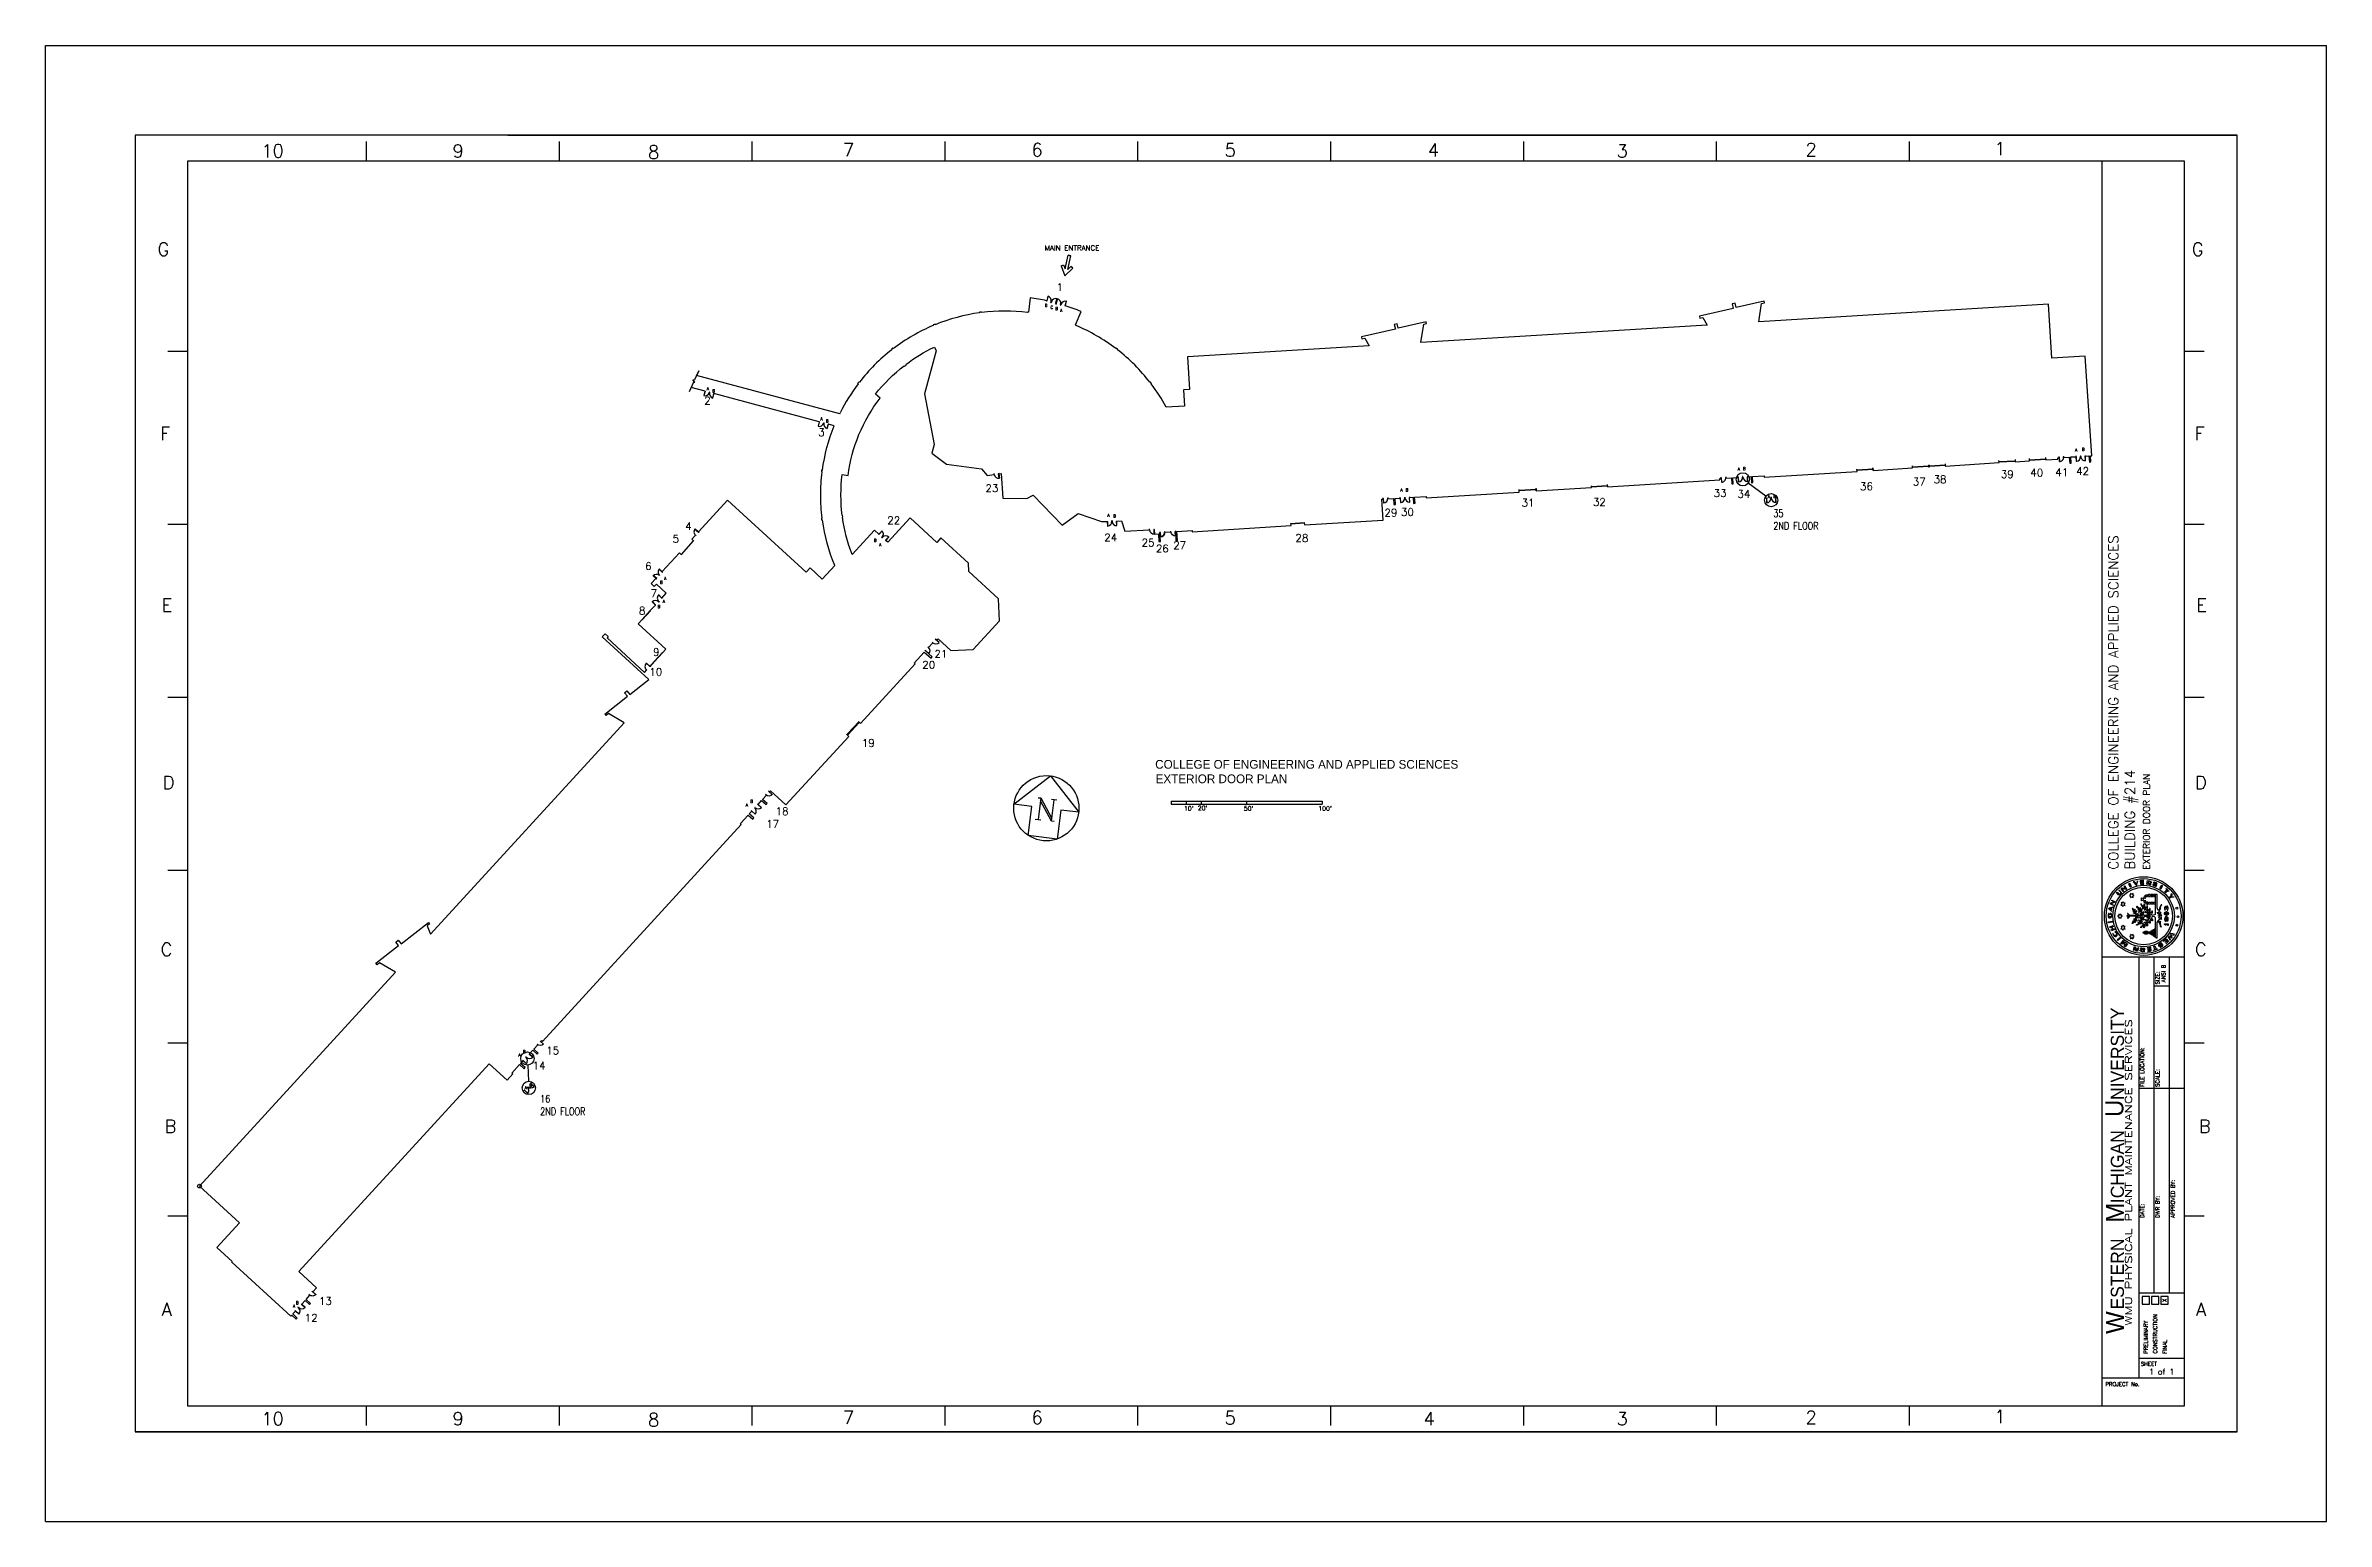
# Paper-space layout '11 x 17' of a CAD drawing. Header units: inches. Extents: x -0.4 to 16.6, y -0.2 to 10.8.
# The model-space entities are those that its viewports show. They can reach past a viewport. Long polylines and large blocks are cut down to what shows.
import ezdxf
from ezdxf.enums import TextEntityAlignment as Align

# ---------------------------------------------------------------- set-up
doc = ezdxf.new("R2010")
doc.units = ezdxf.units.IN
doc.header["$LTSCALE"] = 48
doc.header["$MEASUREMENT"] = 0
for name, color, linetype in [('A-DOOR-EXTR', 4, 'CONTINUOUS'), ('A-FLOR-EVTR', 7, 'CONTINUOUS'), ('A-NRTH', 3, 'CONTINUOUS'), ('A-SCAL', 7, 'CONTINUOUS'), ('A-TEXT', 3, 'CONTINUOUS'), ('A-WALL-EXTR', 7, 'CONTINUOUS'), ('REF-POINT', 1, 'CONTINUOUS'), ('SP-GROSS', 4, 'CONTINUOUS'), ('X-TTLB', 7, 'CONTINUOUS')]:
    doc.layers.add(name, color=color, linetype=linetype)
doc.layers.get('SP-GROSS').off()
doc.styles.add('ADESK1', font='romans')
doc.styles.add('ARCH', font='arch.shx')
doc.styles.add('ROMANC', font='romanc', dxfattribs={"height": 6})
doc.styles.add('ROMAND', font='romand', dxfattribs={"height": 0.1})
doc.styles.add('ROMANS', font='ROMANS', dxfattribs={"width": 0.78})
doc.styles.get("Standard").update_dxf_attribs({"font": 'ROMANS.SHX'})
doc.styles.add('TITLE$0$AU101', font='AU101S01.SHX', dxfattribs={"height": 16})

psp = doc.layouts.new('11 x 17')

msp = doc.modelspace()

# ---------------------------------------------------------------- texts
at = {"layer": 'A-DOOR-EXTR', "linetype": 'Continuous'}
for s, p in [('1', (6804, 7107)), ('2', (4008, 6207)), ('3', (4912, 5955)), ('37', (13603, 5563)), ('38', (13768, 5581)), ('39', (14302, 5622)), ('40', (14536, 5634)), ('41', (14735, 5638)), ('42', (14900, 5647)), ('23', (6240, 5511)), ('31', (10497, 5396)), ('32', (11063, 5401)), ('33', (12022, 5472)), ('34', (12211, 5465)), ('36', (13184, 5526)), ('4', (3856, 5210)), ('22', (5461, 5256)), ('29', (9408, 5317)), ('30', (9539, 5322)), ('5', (3757, 5109)), ('24', (7184, 5120)), ('25', (7480, 5079)), ('26', (7593, 5032)), ('27', (7731, 5058)), ('28', (8701, 5116)), ('6', (3538, 4893)), ('7', (3581, 4677)), ('8', (3489, 4539)), ('9', (3601, 4210)), ('20', (5739, 4109)), ('21', (5835, 4196)), ('10', (3571, 4052)), ('19', (5259, 3488)), ('17', (4499, 2845)), ('18', (4574, 2946)), ('15', (2753, 1046)), ('14', (2645, 927)), ('13', (948, -943)), ('12', (835, -1076))]:
    msp.add_text(s, height=60, dxfattribs=at).set_placement(p)
at = {"layer": 'A-DOOR-EXTR', "linetype": 'Continuous', "char_height": 24, "width": 22.57, "attachment_point": 1, "style": 'ROMANS'}
for s, insert in [('D', (6712, 7004)), ('C', (6757, 6989)), ('B', (6796, 6979)), ('A', (6834, 6965)), ('A', (4027, 6343)), ('B', (4071, 6326)), ('A', (4930, 6104)), ('B', (4974, 6087)), ('A', (14892, 5857)), ('B', (14946, 5861)), ('A', (12213, 5705)), ('B', (12256, 5709)), ('A', (9535, 5540)), ('B', (9577, 5540)), ('A', (12452, 5485)), ('B', (12495, 5489)), ('A', (7208, 5338)), ('B', (7255, 5333)), ('B', (5355, 5139)), ('A', (5397, 5106)), ('B', (3657, 4806)), ('A', (3690, 4837)), ('B', (3638, 4613)), ('A', (3678, 4655)), ('A', (4337, 3039)), ('B', (4375, 3068)), ('A', (2533, 1052)), ('B', (2569, 1079)), ('A', (2583, 793)), ('B', (2618, 812)), ('A', (742, -941)), ('B', (767, -915))]:
    msp.add_mtext(s, dxfattribs=dict(at, insert=insert))
at = {"layer": 'A-DOOR-EXTR', "linetype": 'Continuous', "char_height": 60, "attachment_point": 1, "style": 'ROMANS'}
for s, insert in [('35 \\P2ND FLOOR', (12496, 5372)), ('16 \\P2ND FLOOR', (2705, 723))]:
    msp.add_mtext_dynamic_manual_height_columns(s, width=474.93, gutter_width=60, heights=[0], dxfattribs=dict(at, insert=insert))
at = {"layer": 'A-TEXT', "color": 3, "linetype": 'Continuous'}
msp.add_text('MAIN ENTRANCE', height=41.25, dxfattribs=at).set_placement((6710, 7428))
at = {"layer": 'A-TEXT', "lineweight": 18, "style": 'ARCH'}
for s, p in [('COLLEGE OF ENGINEERING AND APPLIED SCIENCES', (7588, 3314)), ('EXTERIOR DOOR PLAN', (7591, 3199))]:
    msp.add_text(s, height=69.34, dxfattribs=at).set_placement(p)

# ---------------------------------------------------------------- blocks, each defined once
blk = doc.blocks.new('11 x 17 TITLEBLOCK')
at = {"layer": 'X-TTLB'}
for p, q in [((-19.645, 6.393), (-2.645, 6.393)), ((-19.645, -4.607), (-19.645, 6.393)), ((-2.645, -4.607), (-2.645, 6.393)), ((-3.311, 5.726), (-18.978, 5.726)), ((-18.978, 5.726), (-18.978, -3.94)), ((-17.253, 5.531), (-17.253, 5.677)), ((-16.2, 5.726), (-3.311, 5.726)), ((-15.815, 5.531), (-15.815, 5.677)), ((-14.378, 5.531), (-14.378, 5.677)), ((-12.94, 5.531), (-12.94, 5.677)), ((-11.503, 5.531), (-11.503, 5.677)), ((-10.065, 5.531), (-10.065, 5.677)), ((-10.065, 5.531), (-10.065, 5.677)), ((-8.628, 5.531), (-8.628, 5.677)), ((-7.19, 5.531), (-7.19, 5.677)), ((-5.753, 5.531), (-5.753, 5.677)), ((-3.311, -3.94), (-3.311, 5.726)), ((-3.702, 5.531), (-18.587, 5.531)), ((-18.587, 5.531), (-18.587, -3.745)), ((-4.315, -3.745), (-4.315, 5.531)), ((-3.702, -3.745), (-3.702, 5.531)), ((-3.702, 4.115), (-3.702, 5.531)), ((-18.734, 4.115), (-18.587, 4.115)), ((-3.702, 4.115), (-3.555, 4.115)), ((-18.734, 2.826), (-18.587, 2.826)), ((-3.702, 2.826), (-3.555, 2.826)), ((-18.734, 1.537), (-18.587, 1.537)), ((-3.702, 1.537), (-3.555, 1.537)), ((-18.734, 0.248), (-18.587, 0.248)), ((-18.734, 0.248), (-18.587, 0.248)), ((-3.702, 0.248), (-3.555, 0.248)), ((-3.702, 0.248), (-3.555, 0.248)), ((-4.219, 0.012), (-4.219, 0.012)), ((-4.007, 0.015), (-4.007, 0.015)), ((-4.006, 0.015), (-4.006, 0.015)), ((-4.005, 0.143), (-4.005, 0.145)), ((-4.005, 0.016), (-4.005, 0.016)), ((-4.005, 0.015), (-4.005, 0.015)), ((-4.004, 0.016), (-4.004, 0.016)), ((-4.003, 0.016), (-4.003, 0.016)), ((-4.002, 0.017), (-4.002, 0.017)), ((-4.002, 0.017), (-4.002, 0.017)), ((-4.001, 0.017), (-4.001, 0.017)), ((-4, 0.018), (-4, 0.018)), ((-4, 0.018), (-4, 0.018)), ((-3.999, 0.018), (-3.999, 0.018)), ((-3.998, 0.018), (-3.998, 0.018)), ((-3.997, 0.019), (-3.997, 0.019)), ((-3.997, 0.019), (-3.997, 0.019)), ((-3.996, 0.019), (-3.996, 0.019)), ((-3.995, 0.02), (-3.995, 0.02)), ((-3.994, 0.02), (-3.994, 0.02)), ((-3.984, 0.142), (-3.979, 0.169)), ((-3.976, 0.141), (-3.984, 0.142)), ((-3.979, 0.169), (-3.959, 0.166)), ((-3.974, 0.151), (-3.976, 0.141)), ((-3.975, -0.006), (-3.975, 0.008)), ((-3.972, 0.166), (-3.974, 0.153)), ((-3.974, 0.153), (-3.965, 0.151)), ((-3.968, 0.15), (-3.974, 0.151)), ((-3.962, 0.165), (-3.972, 0.166)), ((-3.962, 0.138), (-3.968, 0.15)), ((-3.965, 0.151), (-3.959, 0.152)), ((-3.959, 0.163), (-3.962, 0.165)), ((-3.954, 0.137), (-3.962, 0.138)), ((-3.954, 0.15), (-3.961, 0.149)), ((-3.961, 0.149), (-3.954, 0.137)), ((-3.959, 0.166), (-3.954, 0.163)), ((-3.957, 0.16), (-3.959, 0.163)), ((-3.959, 0.152), (-3.957, 0.156)), ((-3.957, 0.156), (-3.957, 0.16)), ((-3.954, 0.163), (-3.95, 0.158)), ((-3.951, 0.153), (-3.954, 0.15)), ((-3.954, 0.137), (-3.954, 0.137)), ((-3.952, 0.065), (-3.952, 0.051)), ((-3.95, 0.158), (-3.951, 0.153)), ((-3.909, 0.135), (-3.909, 0.135)), ((-3.816, 0.089), (-3.816, 0.089)), ((-3.781, 0.045), (-3.781, 0.045)), ((-4.267, -0.041), (-4.267, -0.04)), ((-4.257, -0.004), (-4.257, -0.005)), ((-4.243, -0.061), (-4.243, -0.06)), ((-4.131, -0.093), (-4.135, -0.096)), ((-4.135, -0.096), (-4.135, -0.097)), ((-4.131, -0.096), (-4.135, -0.097)), ((-4.124, -0.091), (-4.131, -0.093)), ((-4.124, -0.098), (-4.131, -0.096)), ((-4.127, -0.076), (-4.127, -0.078)), ((-4.125, -0.076), (-4.127, -0.076)), ((-4.127, -0.078), (-4.126, -0.081)), ((-4.127, -0.111), (-4.126, -0.108)), ((-4.127, -0.112), (-4.127, -0.111)), ((-4.125, -0.113), (-4.127, -0.112)), ((-4.126, -0.081), (-4.119, -0.092)), ((-4.126, -0.108), (-4.119, -0.097)), ((-4.12, -0.08), (-4.125, -0.076)), ((-4.12, -0.109), (-4.125, -0.113)), ((-4.119, -0.092), (-4.124, -0.091)), ((-4.119, -0.097), (-4.124, -0.098)), ((-4.116, -0.085), (-4.12, -0.08)), ((-4.116, -0.104), (-4.12, -0.109)), ((-4.116, -0.09), (-4.116, -0.085)), ((-4.116, -0.092), (-4.116, -0.09)), ((-4.063, -0.092), (-4.116, -0.092)), ((-4.116, -0.096), (-4.116, -0.098)), ((-4.063, -0.097), (-4.116, -0.096)), ((-4.116, -0.098), (-4.116, -0.104)), ((-4.093, -0.038), (-4.093, -0.04)), ((-4.09, -0.038), (-4.093, -0.038)), ((-4.093, -0.04), (-4.089, -0.045)), ((-4.093, -0.149), (-4.089, -0.144)), ((-4.093, -0.15), (-4.093, -0.149)), ((-4.09, -0.15), (-4.093, -0.15)), ((-4.084, -0.042), (-4.09, -0.038)), ((-4.084, -0.147), (-4.09, -0.15)), ((-4.089, -0.045), (-4.083, -0.048)), ((-4.089, -0.144), (-4.083, -0.141)), ((-4.088, -0.053), (-4.088, -0.056)), ((-4.084, -0.053), (-4.088, -0.053)), ((-4.088, -0.056), (-4.084, -0.058)), ((-4.088, -0.133), (-4.084, -0.131)), ((-4.088, -0.135), (-4.088, -0.133)), ((-4.084, -0.136), (-4.088, -0.135)), ((-4.082, -0.045), (-4.084, -0.042)), ((-4.08, -0.053), (-4.084, -0.053)), ((-4.084, -0.058), (-4.078, -0.058)), ((-4.084, -0.131), (-4.078, -0.131)), ((-4.08, -0.136), (-4.084, -0.136)), ((-4.082, -0.144), (-4.084, -0.147)), ((-4.083, -0.048), (-4.077, -0.055)), ((-4.083, -0.141), (-4.077, -0.134)), ((-4.081, -0.047), (-4.082, -0.045)), ((-4.081, -0.07), (-4.082, -0.072)), ((-4.082, -0.073), (-4.082, -0.072)), ((-4.082, -0.072), (-4.079, -0.074)), ((-4.082, -0.116), (-4.079, -0.115)), ((-4.081, -0.118), (-4.082, -0.116)), ((-4.081, -0.142), (-4.082, -0.144)), ((-4.074, -0.054), (-4.081, -0.047)), ((-4.077, -0.069), (-4.081, -0.07)), ((-4.077, -0.12), (-4.081, -0.118)), ((-4.074, -0.135), (-4.081, -0.142)), ((-4.077, -0.055), (-4.08, -0.053)), ((-4.077, -0.134), (-4.08, -0.136)), ((-4.079, -0.074), (-4.073, -0.074)), ((-4.079, -0.115), (-4.073, -0.115)), ((-4.078, -0.058), (-4.077, -0.057)), ((-4.078, -0.131), (-4.077, -0.132)), ((-4.077, -0.057), (-4.069, -0.068)), ((-4.073, -0.067), (-4.077, -0.069)), ((-4.073, -0.121), (-4.077, -0.12)), ((-4.077, -0.132), (-4.069, -0.121)), ((-4.073, -0.045), (-4.074, -0.046)), ((-4.074, -0.046), (-4.073, -0.048)), ((-4.073, -0.048), (-4.074, -0.054)), ((-4.073, -0.141), (-4.074, -0.135)), ((-4.074, -0.143), (-4.073, -0.141)), ((-4.074, -0.142), (-4.074, -0.143)), ((-4.073, -0.144), (-4.074, -0.143)), ((-4.071, -0.046), (-4.073, -0.045)), ((-4.073, -0.057), (-4.071, -0.054)), ((-4.066, -0.066), (-4.073, -0.057)), ((-4.069, -0.068), (-4.073, -0.067)), ((-4.073, -0.074), (-4.069, -0.071)), ((-4.073, -0.115), (-4.069, -0.118)), ((-4.069, -0.121), (-4.073, -0.121)), ((-4.066, -0.123), (-4.073, -0.132)), ((-4.073, -0.132), (-4.071, -0.135)), ((-4.071, -0.143), (-4.073, -0.144)), ((-4.07, -0.05), (-4.071, -0.046)), ((-4.071, -0.054), (-4.07, -0.05)), ((-4.071, -0.135), (-4.07, -0.139)), ((-4.07, -0.139), (-4.071, -0.143)), ((-4.069, -0.071), (-4.063, -0.092)), ((-4.069, -0.118), (-4.063, -0.097)), ((-4.064, -0.058), (-4.066, -0.066)), ((-4.064, -0.131), (-4.066, -0.123)), ((-4.065, -0.07), (-4.062, -0.067)), ((-4.058, -0.086), (-4.065, -0.07)), ((-4.058, -0.102), (-4.065, -0.118)), ((-4.065, -0.118), (-4.062, -0.122)), ((-4.062, -0.056), (-4.064, -0.058)), ((-4.062, -0.132), (-4.064, -0.131)), ((-4.059, -0.058), (-4.062, -0.056)), ((-4.062, -0.067), (-4.059, -0.061)), ((-4.062, -0.122), (-4.059, -0.128)), ((-4.059, -0.131), (-4.062, -0.132)), ((-4.059, -0.025), (-4.061, -0.027)), ((-4.061, -0.027), (-4.061, -0.029)), ((-4.061, -0.029), (-4.059, -0.031)), ((-4.061, -0.16), (-4.059, -0.158)), ((-4.061, -0.162), (-4.061, -0.16)), ((-4.059, -0.164), (-4.061, -0.162)), ((-4.055, -0.025), (-4.059, -0.025)), ((-4.059, -0.031), (-4.053, -0.032)), ((-4.059, -0.061), (-4.059, -0.058)), ((-4.059, -0.128), (-4.059, -0.131)), ((-4.059, -0.158), (-4.053, -0.156)), ((-4.055, -0.163), (-4.059, -0.164)), ((-4.055, -0.082), (-4.058, -0.086)), ((-4.055, -0.107), (-4.058, -0.102)), ((-4.057, -0.089), (-4.055, -0.088)), ((-4.057, -0.092), (-4.057, -0.089)), ((-4.015, -0.091), (-4.057, -0.092)), ((-4.015, -0.098), (-4.057, -0.097)), ((-4.057, -0.097), (-4.057, -0.1)), ((-4.057, -0.1), (-4.055, -0.101)), ((-4.05, -0.027), (-4.055, -0.025)), ((-4.052, -0.078), (-4.055, -0.082)), ((-4.055, -0.088), (-4.052, -0.087)), ((-4.055, -0.101), (-4.052, -0.102)), ((-4.052, -0.11), (-4.055, -0.107)), ((-4.05, -0.161), (-4.055, -0.163)), ((-4.053, -0.032), (-4.05, -0.033)), ((-4.053, -0.156), (-4.05, -0.155)), ((-4.048, -0.077), (-4.052, -0.078)), ((-4.052, -0.087), (-4.048, -0.083)), ((-4.052, -0.102), (-4.048, -0.106)), ((-4.048, -0.112), (-4.052, -0.11)), ((-4.049, -0.031), (-4.05, -0.027)), ((-4.05, -0.033), (-4.038, -0.045)), ((-4.049, -0.046), (-4.05, -0.048)), ((-4.05, -0.048), (-4.048, -0.049)), ((-4.05, -0.141), (-4.048, -0.139)), ((-4.049, -0.143), (-4.05, -0.141)), ((-4.05, -0.155), (-4.038, -0.144)), ((-4.049, -0.158), (-4.05, -0.161)), ((-4.044, -0.033), (-4.049, -0.031)), ((-4.047, -0.044), (-4.049, -0.046)), ((-4.047, -0.144), (-4.049, -0.143)), ((-4.044, -0.155), (-4.049, -0.158)), ((-4.048, -0.049), (-4.039, -0.048)), ((-4.048, -0.08), (-4.048, -0.077)), ((-4.048, -0.083), (-4.048, -0.08)), ((-4.048, -0.106), (-4.048, -0.109)), ((-4.048, -0.109), (-4.048, -0.112)), ((-4.048, -0.139), (-4.039, -0.141)), ((-4.042, -0.044), (-4.047, -0.044)), ((-4.042, -0.144), (-4.047, -0.144)), ((-4.044, -0.06), (-4.045, -0.063)), ((-4.045, -0.063), (-4.042, -0.065)), ((-4.045, -0.125), (-4.042, -0.124)), ((-4.044, -0.129), (-4.045, -0.125)), ((-4.035, -0.042), (-4.044, -0.033)), ((-4.039, -0.059), (-4.044, -0.06)), ((-4.039, -0.13), (-4.044, -0.129)), ((-4.035, -0.146), (-4.044, -0.155)), ((-4.038, -0.045), (-4.042, -0.044)), ((-4.042, -0.065), (-4.033, -0.064)), ((-4.042, -0.124), (-4.033, -0.125)), ((-4.038, -0.144), (-4.042, -0.144)), ((-4.039, -0.048), (-4.028, -0.059)), ((-4.032, -0.059), (-4.039, -0.059)), ((-4.032, -0.13), (-4.039, -0.13)), ((-4.039, -0.141), (-4.028, -0.13)), ((-4.034, -0.078), (-4.036, -0.08)), ((-4.036, -0.08), (-4.035, -0.082)), ((-4.036, -0.109), (-4.035, -0.107)), ((-4.034, -0.111), (-4.036, -0.109)), ((-4.033, -0.034), (-4.035, -0.038)), ((-4.035, -0.038), (-4.035, -0.042)), ((-4.035, -0.082), (-4.031, -0.084)), ((-4.035, -0.107), (-4.031, -0.104)), ((-4.035, -0.151), (-4.035, -0.146)), ((-4.033, -0.154), (-4.035, -0.151)), ((-4.027, -0.076), (-4.034, -0.078)), ((-4.027, -0.113), (-4.034, -0.111)), ((-4.031, -0.034), (-4.033, -0.034)), ((-4.033, -0.064), (-4.027, -0.062)), ((-4.033, -0.125), (-4.027, -0.126)), ((-4.031, -0.155), (-4.033, -0.154)), ((-4.032, -0.046), (-4.031, -0.044)), ((-4.024, -0.058), (-4.032, -0.046)), ((-4.028, -0.059), (-4.032, -0.059)), ((-4.028, -0.13), (-4.032, -0.13)), ((-4.024, -0.131), (-4.032, -0.143)), ((-4.032, -0.143), (-4.031, -0.144)), ((-4.03, -0.035), (-4.031, -0.034)), ((-4.031, -0.044), (-4.03, -0.04)), ((-4.031, -0.084), (-4.021, -0.083)), ((-4.031, -0.104), (-4.021, -0.106)), ((-4.031, -0.144), (-4.03, -0.149)), ((-4.03, -0.154), (-4.031, -0.155)), ((-4.03, -0.04), (-4.03, -0.035)), ((-4.03, -0.149), (-4.03, -0.154)), ((-4.028, -0.005), (-4.029, -0.006)), ((-4.029, -0.006), (-4.028, -0.01)), ((-4.024, -0.007), (-4.028, -0.005)), ((-4.028, -0.01), (-4.026, -0.015)), ((-4.027, -0.062), (-4.018, -0.077)), ((-4.022, -0.076), (-4.027, -0.076)), ((-4.027, -0.126), (-4.018, -0.111)), ((-4.022, -0.113), (-4.027, -0.113)), ((-4.026, -0.015), (-4.023, -0.02)), ((-4.026, -0.173), (-4.023, -0.168)), ((-4.02, -0.013), (-4.024, -0.007)), ((-4.023, -0.045), (-4.024, -0.047)), ((-4.024, -0.047), (-4.024, -0.052)), ((-4.024, -0.052), (-4.024, -0.058)), ((-4.024, -0.137), (-4.024, -0.131)), ((-4.024, -0.141), (-4.024, -0.137)), ((-4.023, -0.144), (-4.024, -0.141)), ((-4.023, -0.02), (-4.019, -0.022)), ((-4.021, -0.045), (-4.023, -0.045)), ((-4.021, -0.144), (-4.023, -0.144)), ((-4.023, -0.168), (-4.019, -0.167)), ((-4.022, -0.061), (-4.021, -0.059)), ((-4.011, -0.074), (-4.022, -0.061)), ((-4.018, -0.077), (-4.022, -0.076)), ((-4.018, -0.111), (-4.022, -0.113)), ((-4.011, -0.114), (-4.022, -0.127)), ((-4.022, -0.127), (-4.021, -0.129)), ((-4.02, -0.045), (-4.021, -0.045)), ((-4.021, -0.059), (-4.02, -0.056)), ((-4.021, -0.083), (-4.018, -0.081)), ((-4.021, -0.106), (-4.018, -0.107)), ((-4.021, -0.129), (-4.02, -0.133)), ((-4.02, -0.143), (-4.021, -0.144)), ((-4.017, -0.017), (-4.02, -0.013)), ((-4.019, -0.05), (-4.02, -0.045)), ((-4.02, -0.056), (-4.019, -0.05)), ((-4.02, -0.133), (-4.019, -0.138)), ((-4.019, -0.138), (-4.02, -0.143)), ((-4.019, -0.022), (-4.017, -0.022)), ((-4.016, -0.033), (-4.019, -0.035)), ((-4.019, -0.035), (-4.018, -0.038)), ((-4.019, -0.138), (-4.019, -0.139)), ((-4.019, -0.153), (-4.018, -0.151)), ((-4.016, -0.156), (-4.019, -0.153)), ((-4.019, -0.167), (-4.017, -0.167)), ((-4.018, -0.038), (-4.016, -0.04)), ((-4.018, -0.081), (-4.015, -0.091)), ((-4.018, -0.107), (-4.015, -0.098)), ((-4.018, -0.151), (-4.016, -0.149)), ((-4.016, -0.018), (-4.017, -0.017)), ((-4.017, -0.022), (-4.005, -0.029)), ((-4.017, -0.167), (-4.005, -0.159)), ((-4.011, -0.021), (-4.016, -0.018)), ((-4.01, -0.03), (-4.016, -0.033)), ((-4.016, -0.04), (-4.009, -0.036)), ((-4.016, -0.149), (-4.009, -0.153)), ((-4.01, -0.159), (-4.016, -0.156)), ((-4.011, -0.168), (-4.016, -0.17)), ((-4.003, -0.024), (-4.011, -0.021)), ((-4.01, -0.069), (-4.011, -0.074)), ((-4.01, -0.12), (-4.011, -0.114)), ((-4.003, -0.164), (-4.011, -0.168)), ((-4.005, -0.029), (-4.01, -0.03)), ((-4.009, -0.064), (-4.01, -0.069)), ((-4.01, -0.078), (-4.008, -0.076)), ((-4.007, -0.084), (-4.01, -0.078)), ((-4.007, -0.105), (-4.01, -0.111)), ((-4.01, -0.111), (-4.008, -0.113)), ((-4.009, -0.125), (-4.01, -0.12)), ((-4.005, -0.159), (-4.01, -0.159)), ((-4.009, -0.036), (-4.004, -0.032)), ((-4.007, -0.062), (-4.009, -0.064)), ((-4.007, -0.127), (-4.009, -0.125)), ((-4.009, -0.153), (-4.004, -0.157)), ((-4.008, -0.076), (-4.005, -0.072)), ((-4.008, -0.113), (-4.005, -0.117)), ((-4.005, -0.063), (-4.007, -0.062)), ((-4.003, -0.091), (-4.007, -0.084)), ((-4.003, -0.098), (-4.007, -0.105)), ((-4.005, -0.125), (-4.007, -0.127)), ((-4.005, -0.007), (-4.006, -0.009)), ((-4.006, -0.009), (-4.006, -0.013)), ((-4.006, -0.013), (-4.005, -0.019)), ((-4.006, -0.176), (-4.005, -0.17)), ((-4.003, -0.007), (-4.005, -0.007)), ((-4.005, -0.019), (-4.003, -0.024)), ((-4.004, -0.066), (-4.005, -0.063)), ((-4.005, -0.072), (-4.004, -0.066)), ((-4.005, -0.117), (-4.004, -0.122)), ((-4.004, -0.122), (-4.005, -0.125)), ((-4.005, -0.17), (-4.003, -0.164)), ((-4.004, -0.032), (-4.001, -0.03)), ((-4.004, -0.123), (-4.004, -0.122)), ((-4.004, -0.157), (-4.001, -0.159)), ((-4.001, -0.01), (-4.003, -0.007)), ((-4.002, -0.045), (-4.003, -0.047)), ((-4.003, -0.047), (-4.002, -0.048)), ((-3.956, -0.091), (-4.003, -0.091)), ((-3.956, -0.098), (-4.003, -0.098)), ((-4.003, -0.142), (-4.002, -0.141)), ((-4.002, -0.144), (-4.003, -0.142)), ((-3.996, -0.042), (-4.002, -0.045)), ((-4.002, -0.048), (-3.998, -0.049)), ((-4.002, -0.141), (-3.998, -0.14)), ((-4.002, -0.142), (-4.002, -0.142)), ((-3.996, -0.146), (-4.002, -0.144)), ((-3.999, -0.014), (-4.001, -0.01)), ((-4.001, -0.03), (-3.987, -0.042)), ((-4.001, -0.159), (-3.987, -0.146)), ((-4, -0.026), (-3.998, -0.023)), ((-3.997, -0.026), (-4, -0.026)), ((-3.997, -0.162), (-4, -0.163)), ((-4, -0.163), (-3.998, -0.165)), ((-3.998, -0.018), (-3.999, -0.014)), ((-3.998, -0.023), (-3.998, -0.018)), ((-3.998, -0.049), (-3.992, -0.047)), ((-3.998, -0.14), (-3.992, -0.141)), ((-3.998, -0.165), (-3.998, -0.171)), ((-3.988, -0.032), (-3.997, -0.026)), ((-3.994, -0.061), (-3.997, -0.065)), ((-3.997, -0.065), (-3.996, -0.066)), ((-3.997, -0.124), (-3.996, -0.122)), ((-3.994, -0.127), (-3.997, -0.124)), ((-3.988, -0.157), (-3.997, -0.162)), ((-3.99, -0.042), (-3.996, -0.042)), ((-3.996, -0.066), (-3.992, -0.068)), ((-3.996, -0.122), (-3.992, -0.121)), ((-3.99, -0.147), (-3.996, -0.146)), ((-3.987, -0.059), (-3.994, -0.061)), ((-3.987, -0.13), (-3.994, -0.127)), ((-3.992, -0.047), (-3.985, -0.045)), ((-3.992, -0.068), (-3.982, -0.066)), ((-3.992, -0.121), (-3.982, -0.123)), ((-3.992, -0.141), (-3.985, -0.143)), ((-3.987, -0.042), (-3.99, -0.042)), ((-3.987, -0.146), (-3.99, -0.147)), ((-3.983, -0.037), (-3.988, -0.032)), ((-3.983, -0.152), (-3.988, -0.157)), ((-3.981, -0.058), (-3.987, -0.059)), ((-3.981, -0.131), (-3.987, -0.13)), ((-3.985, -0.045), (-3.973, -0.06)), ((-3.985, -0.143), (-3.973, -0.129)), ((-3.983, -0.02), (-3.984, -0.024)), ((-3.984, -0.024), (-3.984, -0.032)), ((-3.984, -0.032), (-3.983, -0.037)), ((-3.979, -0.077), (-3.984, -0.08)), ((-3.984, -0.08), (-3.982, -0.083)), ((-3.984, -0.108), (-3.982, -0.106)), ((-3.979, -0.112), (-3.984, -0.108)), ((-3.984, -0.156), (-3.983, -0.152)), ((-3.984, -0.164), (-3.984, -0.156)), ((-3.983, -0.168), (-3.984, -0.164)), ((-3.982, -0.019), (-3.983, -0.02)), ((-3.982, -0.17), (-3.983, -0.168)), ((-3.98, -0.019), (-3.982, -0.019)), ((-3.982, -0.066), (-3.973, -0.063)), ((-3.982, -0.083), (-3.98, -0.084)), ((-3.982, -0.106), (-3.98, -0.105)), ((-3.982, -0.123), (-3.973, -0.126)), ((-3.98, -0.169), (-3.982, -0.17)), ((-3.978, -0.058), (-3.981, -0.058)), ((-3.978, -0.13), (-3.981, -0.131)), ((-3.979, -0.022), (-3.98, -0.019)), ((-3.98, -0.04), (-3.979, -0.037)), ((-3.978, -0.041), (-3.98, -0.04)), ((-3.98, -0.084), (-3.973, -0.084)), ((-3.98, -0.105), (-3.973, -0.104)), ((-3.978, -0.147), (-3.98, -0.149)), ((-3.98, -0.149), (-3.979, -0.152)), ((-3.979, -0.167), (-3.98, -0.169)), ((-3.978, -0.025), (-3.979, -0.022)), ((-3.979, -0.037), (-3.978, -0.032)), ((-3.972, -0.076), (-3.979, -0.077)), ((-3.972, -0.113), (-3.979, -0.112)), ((-3.979, -0.152), (-3.978, -0.156)), ((-3.978, -0.164), (-3.979, -0.167)), ((-3.978, -0.028), (-3.978, -0.025)), ((-3.978, -0.032), (-3.978, -0.028)), ((-3.971, -0.049), (-3.978, -0.041)), ((-3.973, -0.06), (-3.978, -0.058)), ((-3.973, -0.129), (-3.978, -0.13)), ((-3.971, -0.14), (-3.978, -0.147)), ((-3.978, -0.156), (-3.978, -0.161)), ((-3.978, -0.161), (-3.978, -0.164)), ((-3.973, -0.063), (-3.96, -0.08)), ((-3.973, -0.084), (-3.961, -0.083)), ((-3.973, -0.104), (-3.961, -0.106)), ((-3.973, -0.126), (-3.96, -0.109)), ((-3.965, -0.079), (-3.972, -0.076)), ((-3.965, -0.11), (-3.972, -0.113)), ((-3.964, -0.057), (-3.971, -0.049)), ((-3.964, -0.132), (-3.971, -0.14)), ((-3.96, -0.08), (-3.965, -0.079)), ((-3.96, -0.109), (-3.965, -0.11)), ((-3.963, -0.04), (-3.964, -0.044)), ((-3.964, -0.044), (-3.964, -0.05)), ((-3.964, -0.05), (-3.964, -0.057)), ((-3.964, -0.138), (-3.964, -0.132)), ((-3.964, -0.145), (-3.964, -0.138)), ((-3.963, -0.149), (-3.964, -0.145)), ((-3.961, -0.04), (-3.963, -0.04)), ((-3.961, -0.149), (-3.963, -0.149)), ((-3.96, -0.04), (-3.961, -0.04)), ((-3.961, -0.06), (-3.96, -0.058)), ((-3.951, -0.074), (-3.961, -0.06)), ((-3.961, -0.083), (-3.956, -0.091)), ((-3.961, -0.106), (-3.956, -0.098)), ((-3.951, -0.114), (-3.961, -0.129)), ((-3.961, -0.129), (-3.96, -0.131)), ((-3.96, -0.149), (-3.961, -0.149)), ((-3.959, -0.041), (-3.96, -0.04)), ((-3.96, -0.058), (-3.958, -0.051)), ((-3.96, -0.131), (-3.958, -0.137)), ((-3.959, -0.148), (-3.96, -0.149)), ((-3.958, -0.046), (-3.959, -0.041)), ((-3.958, -0.143), (-3.959, -0.148)), ((-3.958, -0.05), (-3.958, -0.046)), ((-3.958, -0.051), (-3.958, -0.05)), ((-3.958, -0.137), (-3.958, -0.139)), ((-3.958, -0.139), (-3.958, -0.143)), ((-3.949, -0.067), (-3.951, -0.074)), ((-3.949, -0.122), (-3.951, -0.114)), ((-3.946, -0.059), (-3.949, -0.067)), ((-3.949, -0.08), (-3.946, -0.078)), ((-3.943, -0.09), (-3.949, -0.08)), ((-3.943, -0.099), (-3.949, -0.109)), ((-3.949, -0.109), (-3.946, -0.111)), ((-3.946, -0.13), (-3.949, -0.122)), ((-3.944, -0.058), (-3.946, -0.059)), ((-3.946, -0.078), (-3.942, -0.069)), ((-3.946, -0.111), (-3.942, -0.12)), ((-3.944, -0.131), (-3.946, -0.13)), ((-3.942, -0.058), (-3.944, -0.058)), ((-3.942, -0.13), (-3.944, -0.131)), ((-3.926, -0.087), (-3.943, -0.09)), ((-3.926, -0.102), (-3.943, -0.099)), ((-3.942, -0.06), (-3.942, -0.058)), ((-3.941, -0.063), (-3.942, -0.06)), ((-3.942, -0.069), (-3.941, -0.063)), ((-3.942, -0.12), (-3.941, -0.125)), ((-3.941, -0.125), (-3.942, -0.128)), ((-3.942, -0.128), (-3.942, -0.13)), ((-3.921, -0.083), (-3.926, -0.087)), ((-3.921, -0.105), (-3.926, -0.102)), ((-3.92, -0.081), (-3.921, -0.083)), ((-3.92, -0.107), (-3.921, -0.105)), ((-3.895, -0.109), (-3.892, -0.112)), ((-3.873, -0.121), (-3.873, -0.12)), ((-3.871, -0.094), (-3.871, -0.094)), ((-3.831, -0.13), (-3.831, -0.131)), ((-4.029, -0.182), (-4.028, -0.179)), ((-4.028, -0.184), (-4.029, -0.182)), ((-4.028, -0.179), (-4.026, -0.173)), ((-4.024, -0.181), (-4.028, -0.184)), ((-4.02, -0.175), (-4.024, -0.181)), ((-4.017, -0.172), (-4.02, -0.175)), ((-4.016, -0.17), (-4.017, -0.172)), ((-4.006, -0.179), (-4.006, -0.176)), ((-4.005, -0.182), (-4.006, -0.179)), ((-4.003, -0.182), (-4.005, -0.182)), ((-4.001, -0.179), (-4.003, -0.182)), ((-3.999, -0.174), (-4.001, -0.179)), ((-3.998, -0.171), (-3.999, -0.174)), ((-3.995, -0.218), (-3.994, -0.217)), ((-3.995, -0.219), (-3.995, -0.218)), ((-3.995, -0.22), (-3.995, -0.219)), ((-3.994, -0.221), (-3.995, -0.22)), ((-3.994, -0.217), (-3.993, -0.216)), ((-3.992, -0.222), (-3.994, -0.221)), ((-3.993, -0.216), (-3.991, -0.216)), ((-3.991, -0.222), (-3.992, -0.222)), ((-3.991, -0.216), (-3.99, -0.216)), ((-3.99, -0.222), (-3.991, -0.222)), ((-3.99, -0.215), (-3.989, -0.215)), ((-3.99, -0.216), (-3.99, -0.215)), ((-3.99, -0.223), (-3.99, -0.222)), ((-3.989, -0.223), (-3.99, -0.223)), ((-3.989, -0.215), (-3.988, -0.215)), ((-3.988, -0.223), (-3.989, -0.223)), ((-3.988, -0.215), (-3.987, -0.215)), ((-3.988, -0.215), (-3.988, -0.215)), ((-3.988, -0.223), (-3.988, -0.223)), ((-3.987, -0.223), (-3.988, -0.223)), ((-3.987, -0.215), (-3.986, -0.215)), ((-3.986, -0.223), (-3.987, -0.223)), ((-3.986, -0.215), (-3.985, -0.215)), ((-3.986, -0.215), (-3.986, -0.215)), ((-3.986, -0.223), (-3.986, -0.223)), ((-3.985, -0.223), (-3.986, -0.223)), ((-3.985, -0.215), (-3.984, -0.215)), ((-3.984, -0.222), (-3.985, -0.223)), ((-3.984, -0.215), (-3.983, -0.216)), ((-3.984, -0.215), (-3.984, -0.215)), ((-3.983, -0.222), (-3.984, -0.222)), ((-3.983, -0.216), (-3.982, -0.216)), ((-3.981, -0.222), (-3.983, -0.222)), ((-3.983, -0.222), (-3.983, -0.222)), ((-3.982, -0.216), (-3.98, -0.217)), ((-3.98, -0.221), (-3.981, -0.222)), ((-3.98, -0.217), (-3.979, -0.218)), ((-3.979, -0.22), (-3.98, -0.221)), ((-3.979, -0.218), (-3.979, -0.219)), ((-3.979, -0.219), (-3.979, -0.22)), ((-3.906, -0.182), (-3.906, -0.182)), ((-3.906, -0.26), (-3.906, -0.26)), ((-3.872, -0.297), (-3.872, -0.297)), ((-3.822, -0.286), (-3.822, -0.286)), ((-3.778, -0.231), (-3.778, -0.231)), ((-4.315, -0.4), (-3.702, -0.4)), ((-4.043, -0.4), (-4.043, -3.538)), ((-3.978, -0.346), (-3.978, -0.346)), ((-3.93, -0.4), (-3.93, -2.903)), ((-3.816, -0.4), (-3.816, -2.903)), ((-3.93, -0.615), (-3.816, -0.615)), ((-18.734, -1.04), (-18.587, -1.04)), ((-3.702, -1.04), (-3.555, -1.04)), ((-4.043, -1.377), (-3.702, -1.377)), ((-18.734, -2.329), (-18.587, -2.329)), ((-3.702, -2.329), (-3.555, -2.329)), ((-4.043, -2.903), (-3.702, -2.903)), ((-4.043, -3.391), (-3.702, -3.391)), ((-4.315, -3.538), (-3.702, -3.538)), ((-18.587, -3.745), (-3.702, -3.745)), ((-17.253, -3.892), (-17.253, -3.745)), ((-15.815, -3.892), (-15.815, -3.745)), ((-14.378, -3.892), (-14.378, -3.745)), ((-12.94, -3.892), (-12.94, -3.745)), ((-11.503, -3.892), (-11.503, -3.745)), ((-10.065, -3.892), (-10.065, -3.745)), ((-10.065, -3.892), (-10.065, -3.745)), ((-8.628, -3.892), (-8.628, -3.745)), ((-7.19, -3.892), (-7.19, -3.745)), ((-5.753, -3.892), (-5.753, -3.745)), ((-3.311, -3.94), (-18.978, -3.94)), ((-18.978, -3.94), (-3.311, -3.94)), ((-19.645, -4.607), (-2.645, -4.607))]:
    blk.add_line(p, q, dxfattribs=at)
at = {"layer": 'X-TTLB', "color": 0}
for p, q in [((-4.175, 0.005), (-4.17, -0.005)), ((-4.165, 0.003), (-4.175, 0.005)), ((-4.159, 0.012), (-4.165, 0.003)), ((-4.155, 0.002), (-4.159, 0.012)), ((-4.144, 0.002), (-4.155, 0.002)), ((-4.151, -0.007), (-4.144, 0.002)), ((-4.104, 0.062), (-4.113, 0.057)), ((-4.113, 0.057), (-4.104, 0.052)), ((-4.104, 0.073), (-4.104, 0.062)), ((-4.095, 0.067), (-4.104, 0.073)), ((-4.104, 0.052), (-4.104, 0.042)), ((-4.104, 0.042), (-4.095, 0.048)), ((-4.086, 0.073), (-4.095, 0.067)), ((-4.095, 0.048), (-4.086, 0.042)), ((-4.087, 0.062), (-4.086, 0.073)), ((-4.077, 0.057), (-4.087, 0.062)), ((-4.087, 0.062), (-4.087, 0.062)), ((-4.087, 0.052), (-4.077, 0.057)), ((-4.086, 0.042), (-4.087, 0.052)), ((-4.192, -0.091), (-4.202, -0.095)), ((-4.202, -0.095), (-4.192, -0.1)), ((-4.192, -0.08), (-4.192, -0.091)), ((-4.183, -0.086), (-4.192, -0.08)), ((-4.192, -0.1), (-4.192, -0.111)), ((-4.192, -0.111), (-4.183, -0.105)), ((-4.174, -0.08), (-4.183, -0.086)), ((-4.183, -0.105), (-4.174, -0.111)), ((-4.17, -0.005), (-4.177, -0.013)), ((-4.177, -0.013), (-4.166, -0.014)), ((-4.175, -0.091), (-4.174, -0.08)), ((-4.165, -0.095), (-4.175, -0.091)), ((-4.175, -0.091), (-4.175, -0.091)), ((-4.175, -0.1), (-4.165, -0.095)), ((-4.174, -0.111), (-4.175, -0.1)), ((-4.17, -0.005), (-4.17, -0.005)), ((-4.166, -0.014), (-4.162, -0.024)), ((-4.159, -0.164), (-4.164, -0.173)), ((-4.162, -0.024), (-4.156, -0.015)), ((-4.155, -0.174), (-4.159, -0.164)), ((-4.156, -0.015), (-4.145, -0.016)), ((-4.145, -0.016), (-4.151, -0.007)), ((-4.17, -0.181), (-4.177, -0.19)), ((-4.177, -0.19), (-4.166, -0.19)), ((-4.175, -0.172), (-4.17, -0.181)), ((-4.164, -0.173), (-4.175, -0.172)), ((-4.17, -0.181), (-4.17, -0.181)), ((-4.166, -0.19), (-4.162, -0.2)), ((-4.162, -0.2), (-4.156, -0.191)), ((-4.156, -0.191), (-4.145, -0.193)), ((-4.144, -0.174), (-4.155, -0.174)), ((-4.151, -0.183), (-4.144, -0.174)), ((-4.145, -0.193), (-4.151, -0.183)), ((-4.103, -0.243), (-4.113, -0.248)), ((-4.113, -0.248), (-4.103, -0.253)), ((-4.104, -0.232), (-4.103, -0.243)), ((-4.095, -0.238), (-4.104, -0.232)), ((-4.103, -0.253), (-4.104, -0.264)), ((-4.104, -0.264), (-4.095, -0.258)), ((-4.086, -0.232), (-4.095, -0.238)), ((-4.095, -0.258), (-4.086, -0.264)), ((-4.086, -0.243), (-4.086, -0.232)), ((-4.077, -0.248), (-4.086, -0.243)), ((-4.086, -0.243), (-4.086, -0.243)), ((-4.086, -0.253), (-4.077, -0.248)), ((-4.086, -0.264), (-4.086, -0.253)), ((-4.011, -0.218), (-4.012, -0.218)), ((-4.012, -0.218), (-4.012, -0.218)), ((-4.012, -0.218), (-4.012, -0.218)), ((-4.012, -0.218), (-4.012, -0.219)), ((-4.012, -0.218), (-4.012, -0.218)), ((-4.012, -0.219), (-4.011, -0.219)), ((-4.012, -0.219), (-4.012, -0.219)), ((-4.012, -0.219), (-4.012, -0.219)), ((-4.012, -0.219), (-4.012, -0.219)), ((-4.011, -0.218), (-4.011, -0.218)), ((-4.01, -0.218), (-4.011, -0.218)), ((-4.011, -0.219), (-4.01, -0.219)), ((-4.011, -0.219), (-4.011, -0.219)), ((-4.011, -0.219), (-4.011, -0.219)), ((-4.01, -0.217), (-4.01, -0.218)), ((-4.009, -0.217), (-4.01, -0.217)), ((-4.01, -0.219), (-4.009, -0.219)), ((-4.01, -0.219), (-4.01, -0.219)), ((-4.01, -0.219), (-4.01, -0.219)), ((-4.009, -0.217), (-4.009, -0.217)), ((-4.008, -0.217), (-4.009, -0.217)), ((-4.009, -0.219), (-4.008, -0.22)), ((-4.009, -0.219), (-4.009, -0.219)), ((-4.009, -0.219), (-4.009, -0.219)), ((-4.009, -0.219), (-4.009, -0.219)), ((-4.009, -0.219), (-4.009, -0.219)), ((-4.008, -0.216), (-4.008, -0.217)), ((-4.007, -0.216), (-4.008, -0.216)), ((-4.008, -0.22), (-4.007, -0.22)), ((-4.008, -0.22), (-4.008, -0.22)), ((-4.008, -0.22), (-4.008, -0.22)), ((-4.008, -0.22), (-4.008, -0.22)), ((-4.006, -0.216), (-4.007, -0.216)), ((-4.007, -0.22), (-4.007, -0.221)), ((-4.007, -0.22), (-4.007, -0.22)), ((-4.007, -0.221), (-4.006, -0.221)), ((-4.005, -0.215), (-4.006, -0.216)), ((-4.006, -0.216), (-4.006, -0.216)), ((-4.006, -0.221), (-4.006, -0.222)), ((-4.006, -0.221), (-4.006, -0.221)), ((-4.006, -0.221), (-4.006, -0.221)), ((-4.006, -0.222), (-4.005, -0.222)), ((-4.005, -0.215), (-4.005, -0.215)), ((-4.005, -0.215), (-4.005, -0.215)), ((-4.004, -0.215), (-4.005, -0.215)), ((-4.005, -0.222), (-4.005, -0.223)), ((-4.005, -0.222), (-4.005, -0.222)), ((-4.005, -0.222), (-4.005, -0.222)), ((-4.005, -0.223), (-4.004, -0.223)), ((-4.003, -0.214), (-4.004, -0.215)), ((-4.004, -0.215), (-4.004, -0.215)), ((-4.004, -0.223), (-4.003, -0.224)), ((-4.004, -0.223), (-4.004, -0.223)), ((-4.003, -0.214), (-4.003, -0.214)), ((-4.003, -0.214), (-4.003, -0.214)), ((-4.003, -0.214), (-4.003, -0.214)), ((-4.002, -0.214), (-4.003, -0.214)), ((-4.003, -0.224), (-4.002, -0.224)), ((-4.003, -0.224), (-4.003, -0.224)), ((-4.002, -0.213), (-4.002, -0.213)), ((-4.001, -0.213), (-4.002, -0.213)), ((-4.002, -0.213), (-4.002, -0.214)), ((-4.002, -0.224), (-4.002, -0.225)), ((-4.002, -0.225), (-4.001, -0.225)), ((-4, -0.212), (-4.001, -0.213)), ((-4.001, -0.213), (-4.001, -0.213)), ((-4.001, -0.225), (-4, -0.225)), ((-4, -0.212), (-4, -0.212)), ((-4, -0.212), (-4, -0.212)), ((-3.999, -0.212), (-4, -0.212)), ((-4, -0.225), (-4, -0.226)), ((-4, -0.226), (-3.999, -0.226)), ((-3.998, -0.211), (-3.999, -0.212)), ((-3.999, -0.212), (-3.999, -0.212)), ((-3.999, -0.212), (-3.999, -0.212)), ((-3.999, -0.212), (-3.999, -0.212)), ((-3.999, -0.226), (-3.998, -0.226)), ((-3.999, -0.226), (-3.999, -0.226)), ((-3.998, -0.211), (-3.998, -0.211)), ((-3.998, -0.211), (-3.998, -0.211)), ((-3.998, -0.211), (-3.998, -0.211)), ((-3.998, -0.211), (-3.998, -0.211)), ((-3.998, -0.211), (-3.998, -0.211)), ((-3.997, -0.211), (-3.998, -0.211)), ((-3.998, -0.226), (-3.998, -0.227)), ((-3.998, -0.227), (-3.997, -0.227)), ((-3.997, -0.211), (-3.997, -0.211)), ((-3.997, -0.211), (-3.997, -0.211)), ((-3.997, -0.211), (-3.997, -0.211)), ((-3.997, -0.211), (-3.997, -0.211)), ((-3.996, -0.211), (-3.997, -0.211)), ((-3.997, -0.227), (-3.996, -0.227)), ((-3.997, -0.227), (-3.997, -0.227)), ((-3.995, -0.21), (-3.996, -0.211)), ((-3.996, -0.211), (-3.996, -0.211)), ((-3.996, -0.211), (-3.996, -0.211)), ((-3.996, -0.211), (-3.996, -0.211)), ((-3.996, -0.227), (-3.995, -0.227)), ((-3.996, -0.227), (-3.996, -0.227)), ((-3.995, -0.21), (-3.995, -0.21)), ((-3.995, -0.21), (-3.995, -0.21)), ((-3.994, -0.21), (-3.995, -0.21)), ((-3.995, -0.227), (-3.994, -0.227)), ((-3.995, -0.227), (-3.995, -0.227)), ((-3.994, -0.21), (-3.994, -0.21)), ((-3.994, -0.21), (-3.994, -0.21)), ((-3.993, -0.21), (-3.994, -0.21)), ((-3.994, -0.227), (-3.994, -0.228)), ((-3.994, -0.228), (-3.993, -0.228)), ((-3.993, -0.21), (-3.993, -0.21)), ((-3.992, -0.21), (-3.993, -0.21)), ((-3.993, -0.21), (-3.993, -0.21)), ((-3.993, -0.228), (-3.992, -0.228)), ((-3.993, -0.228), (-3.993, -0.228)), ((-3.992, -0.21), (-3.992, -0.21)), ((-3.991, -0.21), (-3.992, -0.21)), ((-3.992, -0.228), (-3.991, -0.228)), ((-3.992, -0.228), (-3.992, -0.228)), ((-3.991, -0.21), (-3.991, -0.21)), ((-3.99, -0.21), (-3.991, -0.21)), ((-3.991, -0.228), (-3.99, -0.228)), ((-3.991, -0.228), (-3.991, -0.228)), ((-3.99, -0.21), (-3.99, -0.21)), ((-3.989, -0.21), (-3.99, -0.21)), ((-3.99, -0.228), (-3.989, -0.228)), ((-3.989, -0.21), (-3.989, -0.21)), ((-3.988, -0.21), (-3.989, -0.21)), ((-3.989, -0.227), (-3.988, -0.227)), ((-3.989, -0.228), (-3.989, -0.227)), ((-3.988, -0.21), (-3.988, -0.21)), ((-3.987, -0.21), (-3.988, -0.21)), ((-3.988, -0.227), (-3.987, -0.227)), ((-3.987, -0.21), (-3.987, -0.21)), ((-3.986, -0.21), (-3.987, -0.21)), ((-3.987, -0.227), (-3.986, -0.227)), ((-3.987, -0.227), (-3.987, -0.227)), ((-3.985, -0.21), (-3.986, -0.21)), ((-3.986, -0.227), (-3.985, -0.227)), ((-3.985, -0.21), (-3.985, -0.21)), ((-3.984, -0.21), (-3.985, -0.21)), ((-3.985, -0.227), (-3.984, -0.227)), ((-3.985, -0.227), (-3.985, -0.227)), ((-3.984, -0.211), (-3.984, -0.21)), ((-3.983, -0.211), (-3.984, -0.211)), ((-3.984, -0.227), (-3.983, -0.227)), ((-3.982, -0.211), (-3.983, -0.211)), ((-3.983, -0.227), (-3.982, -0.227)), ((-3.983, -0.227), (-3.983, -0.227)), ((-3.981, -0.211), (-3.982, -0.211)), ((-3.982, -0.227), (-3.981, -0.226)), ((-3.981, -0.211), (-3.981, -0.211)), ((-3.98, -0.211), (-3.981, -0.211)), ((-3.981, -0.226), (-3.98, -0.226)), ((-3.981, -0.226), (-3.981, -0.226)), ((-3.979, -0.211), (-3.98, -0.211)), ((-3.98, -0.226), (-3.979, -0.226)), ((-3.978, -0.212), (-3.979, -0.211)), ((-3.979, -0.226), (-3.978, -0.225)), ((-3.979, -0.226), (-3.979, -0.226)), ((-3.978, -0.212), (-3.978, -0.212)), ((-3.977, -0.212), (-3.978, -0.212)), ((-3.978, -0.225), (-3.977, -0.225)), ((-3.976, -0.212), (-3.977, -0.212)), ((-3.977, -0.225), (-3.976, -0.225)), ((-3.977, -0.225), (-3.977, -0.225)), ((-3.976, -0.213), (-3.976, -0.212)), ((-3.975, -0.213), (-3.976, -0.213)), ((-3.976, -0.225), (-3.975, -0.224)), ((-3.976, -0.225), (-3.976, -0.225)), ((-3.974, -0.213), (-3.975, -0.213)), ((-3.975, -0.224), (-3.975, -0.224)), ((-3.975, -0.224), (-3.974, -0.224)), ((-3.975, -0.224), (-3.975, -0.224)), ((-3.974, -0.213), (-3.974, -0.213)), ((-3.974, -0.214), (-3.974, -0.213)), ((-3.973, -0.214), (-3.974, -0.214)), ((-3.974, -0.224), (-3.973, -0.223)), ((-3.974, -0.224), (-3.974, -0.224)), ((-3.974, -0.224), (-3.974, -0.224)), ((-3.973, -0.214), (-3.973, -0.214)), ((-3.973, -0.214), (-3.973, -0.214)), ((-3.973, -0.214), (-3.973, -0.214)), ((-3.973, -0.223), (-3.972, -0.222)), ((-3.973, -0.223), (-3.973, -0.223)), ((-3.973, -0.223), (-3.973, -0.223)), ((-3.973, -0.223), (-3.973, -0.223)), ((-3.973, -0.223), (-3.973, -0.223)), ((-3.973, -0.223), (-3.973, -0.223)), ((-3.972, -0.215), (-3.973, -0.214)), ((-3.972, -0.215), (-3.972, -0.215)), ((-3.972, -0.215), (-3.972, -0.215)), ((-3.972, -0.215), (-3.972, -0.215)), ((-3.972, -0.215), (-3.972, -0.215)), ((-3.971, -0.216), (-3.972, -0.215)), ((-3.972, -0.222), (-3.971, -0.222)), ((-3.972, -0.222), (-3.972, -0.222)), ((-3.972, -0.222), (-3.972, -0.222)), ((-3.972, -0.222), (-3.972, -0.222)), ((-3.972, -0.222), (-3.972, -0.222)), ((-3.971, -0.216), (-3.971, -0.216)), ((-3.971, -0.216), (-3.971, -0.216)), ((-3.971, -0.216), (-3.971, -0.216)), ((-3.971, -0.216), (-3.971, -0.216)), ((-3.971, -0.217), (-3.971, -0.216)), ((-3.971, -0.217), (-3.971, -0.217)), ((-3.971, -0.217), (-3.971, -0.217)), ((-3.971, -0.217), (-3.971, -0.217)), ((-3.971, -0.217), (-3.971, -0.217)), ((-3.971, -0.217), (-3.971, -0.217)), ((-3.971, -0.217), (-3.971, -0.217)), ((-3.971, -0.218), (-3.971, -0.217)), ((-3.97, -0.218), (-3.971, -0.218)), ((-3.971, -0.221), (-3.97, -0.221)), ((-3.971, -0.221), (-3.971, -0.221)), ((-3.971, -0.221), (-3.971, -0.221)), ((-3.971, -0.221), (-3.971, -0.221)), ((-3.971, -0.222), (-3.971, -0.221)), ((-3.97, -0.218), (-3.97, -0.218)), ((-3.97, -0.218), (-3.97, -0.218)), ((-3.969, -0.218), (-3.97, -0.218)), ((-3.97, -0.218), (-3.97, -0.218)), ((-3.97, -0.218), (-3.97, -0.218)), ((-3.97, -0.218), (-3.97, -0.218)), ((-3.97, -0.218), (-3.97, -0.218)), ((-3.97, -0.218), (-3.97, -0.218)), ((-3.97, -0.218), (-3.97, -0.218)), ((-3.97, -0.22), (-3.969, -0.22)), ((-3.97, -0.22), (-3.97, -0.22)), ((-3.97, -0.221), (-3.97, -0.22)), ((-3.97, -0.221), (-3.97, -0.221)), ((-3.969, -0.218), (-3.969, -0.218)), ((-3.969, -0.218), (-3.969, -0.218)), ((-3.969, -0.218), (-3.969, -0.218)), ((-3.969, -0.218), (-3.969, -0.218)), ((-3.968, -0.218), (-3.969, -0.218)), ((-3.969, -0.22), (-3.968, -0.22)), ((-3.969, -0.22), (-3.969, -0.22)), ((-3.969, -0.22), (-3.969, -0.22)), ((-3.969, -0.22), (-3.969, -0.22)), ((-3.968, -0.218), (-3.968, -0.218)), ((-3.968, -0.218), (-3.968, -0.218)), ((-3.968, -0.218), (-3.968, -0.218)), ((-3.968, -0.218), (-3.968, -0.218)), ((-3.967, -0.218), (-3.968, -0.218)), ((-3.968, -0.22), (-3.968, -0.221)), ((-3.968, -0.22), (-3.968, -0.22)), ((-3.968, -0.22), (-3.968, -0.22)), ((-3.968, -0.221), (-3.967, -0.221)), ((-3.968, -0.221), (-3.968, -0.221)), ((-3.968, -0.221), (-3.968, -0.221)), ((-3.966, -0.217), (-3.967, -0.217)), ((-3.967, -0.217), (-3.967, -0.218)), ((-3.967, -0.217), (-3.967, -0.217)), ((-3.967, -0.217), (-3.967, -0.217)), ((-3.967, -0.221), (-3.966, -0.222)), ((-3.967, -0.221), (-3.967, -0.221)), ((-3.967, -0.221), (-3.967, -0.221)), ((-3.967, -0.221), (-3.967, -0.221)), ((-3.966, -0.216), (-3.966, -0.217)), ((-3.965, -0.216), (-3.966, -0.216)), ((-3.966, -0.222), (-3.965, -0.222)), ((-3.966, -0.222), (-3.966, -0.222)), ((-3.965, -0.216), (-3.965, -0.216)), ((-3.964, -0.216), (-3.965, -0.216)), ((-3.965, -0.222), (-3.965, -0.223)), ((-3.965, -0.223), (-3.964, -0.223)), ((-3.964, -0.215), (-3.964, -0.216)), ((-3.963, -0.215), (-3.964, -0.215)), ((-3.964, -0.223), (-3.963, -0.224)), ((-3.964, -0.223), (-3.964, -0.223)), ((-3.964, -0.223), (-3.964, -0.223)), ((-3.963, -0.215), (-3.963, -0.215)), ((-3.963, -0.215), (-3.963, -0.215)), ((-3.962, -0.215), (-3.963, -0.215)), ((-3.963, -0.224), (-3.963, -0.224)), ((-3.963, -0.224), (-3.962, -0.224)), ((-3.962, -0.214), (-3.962, -0.215)), ((-3.962, -0.214), (-3.962, -0.214)), ((-3.962, -0.214), (-3.962, -0.214)), ((-3.961, -0.214), (-3.962, -0.214)), ((-3.962, -0.224), (-3.961, -0.224)), ((-3.962, -0.224), (-3.962, -0.224)), ((-3.962, -0.224), (-3.962, -0.224)), ((-3.962, -0.224), (-3.962, -0.224)), ((-3.961, -0.214), (-3.961, -0.214)), ((-3.961, -0.214), (-3.961, -0.214)), ((-3.961, -0.214), (-3.961, -0.214)), ((-3.961, -0.214), (-3.961, -0.214)), ((-3.96, -0.215), (-3.961, -0.214)), ((-3.961, -0.224), (-3.96, -0.224)), ((-3.961, -0.224), (-3.961, -0.224)), ((-3.961, -0.224), (-3.961, -0.224)), ((-3.961, -0.224), (-3.961, -0.224)), ((-3.961, -0.224), (-3.961, -0.224)), ((-3.961, -0.224), (-3.961, -0.224)), ((-3.96, -0.215), (-3.96, -0.215)), ((-3.96, -0.215), (-3.96, -0.215)), ((-3.96, -0.215), (-3.96, -0.215)), ((-3.96, -0.215), (-3.96, -0.215)), ((-3.96, -0.215), (-3.96, -0.215)), ((-3.96, -0.215), (-3.96, -0.215)), ((-3.96, -0.215), (-3.96, -0.215)), ((-3.959, -0.216), (-3.96, -0.215)), ((-3.96, -0.223), (-3.959, -0.223)), ((-3.96, -0.223), (-3.96, -0.223)), ((-3.96, -0.224), (-3.96, -0.223)), ((-3.96, -0.224), (-3.96, -0.224)), ((-3.96, -0.224), (-3.96, -0.224)), ((-3.96, -0.224), (-3.96, -0.224)), ((-3.96, -0.224), (-3.96, -0.224)), ((-3.959, -0.216), (-3.959, -0.216)), ((-3.959, -0.216), (-3.959, -0.216)), ((-3.959, -0.216), (-3.959, -0.216)), ((-3.959, -0.217), (-3.959, -0.216)), ((-3.959, -0.217), (-3.959, -0.217)), ((-3.959, -0.218), (-3.959, -0.217)), ((-3.959, -0.218), (-3.959, -0.218)), ((-3.959, -0.219), (-3.959, -0.218)), ((-3.959, -0.219), (-3.959, -0.219)), ((-3.959, -0.22), (-3.959, -0.219)), ((-3.959, -0.22), (-3.959, -0.22)), ((-3.959, -0.221), (-3.959, -0.22)), ((-3.959, -0.221), (-3.959, -0.221)), ((-3.959, -0.222), (-3.959, -0.221)), ((-3.959, -0.222), (-3.959, -0.222)), ((-3.959, -0.223), (-3.959, -0.222)), ((-3.959, -0.223), (-3.959, -0.223)), ((-3.959, -0.223), (-3.959, -0.223)), ((-3.957, -0.212), (-3.957, -0.213)), ((-3.957, -0.212), (-3.957, -0.212)), ((-3.957, -0.212), (-3.957, -0.212)), ((-3.956, -0.212), (-3.957, -0.212)), ((-3.957, -0.213), (-3.957, -0.214)), ((-3.957, -0.213), (-3.957, -0.213)), ((-3.957, -0.214), (-3.957, -0.215)), ((-3.957, -0.215), (-3.957, -0.216)), ((-3.957, -0.216), (-3.957, -0.217)), ((-3.957, -0.217), (-3.957, -0.218)), ((-3.957, -0.218), (-3.957, -0.22)), ((-3.957, -0.22), (-3.957, -0.221)), ((-3.957, -0.221), (-3.957, -0.222)), ((-3.957, -0.222), (-3.957, -0.223)), ((-3.957, -0.223), (-3.957, -0.224)), ((-3.957, -0.224), (-3.957, -0.225)), ((-3.957, -0.225), (-3.957, -0.226)), ((-3.957, -0.226), (-3.957, -0.226)), ((-3.957, -0.226), (-3.957, -0.227)), ((-3.957, -0.227), (-3.957, -0.227)), ((-3.957, -0.227), (-3.957, -0.227)), ((-3.957, -0.227), (-3.957, -0.227)), ((-3.957, -0.227), (-3.956, -0.228)), ((-3.955, -0.21), (-3.956, -0.211)), ((-3.956, -0.211), (-3.956, -0.211)), ((-3.956, -0.211), (-3.956, -0.211)), ((-3.956, -0.211), (-3.956, -0.211)), ((-3.956, -0.211), (-3.956, -0.211)), ((-3.956, -0.211), (-3.956, -0.212)), ((-3.956, -0.211), (-3.956, -0.211)), ((-3.956, -0.211), (-3.956, -0.211)), ((-3.956, -0.211), (-3.956, -0.211)), ((-3.956, -0.228), (-3.956, -0.229)), ((-3.956, -0.228), (-3.956, -0.228)), ((-3.956, -0.228), (-3.956, -0.228)), ((-3.956, -0.228), (-3.956, -0.228)), ((-3.956, -0.228), (-3.956, -0.228)), ((-3.956, -0.228), (-3.956, -0.228)), ((-3.956, -0.228), (-3.956, -0.228)), ((-3.956, -0.228), (-3.956, -0.228)), ((-3.956, -0.229), (-3.955, -0.229)), ((-3.955, -0.21), (-3.955, -0.21)), ((-3.955, -0.21), (-3.955, -0.21)), ((-3.955, -0.21), (-3.955, -0.21)), ((-3.955, -0.21), (-3.955, -0.21)), ((-3.954, -0.21), (-3.955, -0.21)), ((-3.955, -0.229), (-3.954, -0.229)), ((-3.955, -0.229), (-3.955, -0.229)), ((-3.955, -0.229), (-3.955, -0.229)), ((-3.955, -0.229), (-3.955, -0.229)), ((-3.954, -0.209), (-3.954, -0.21)), ((-3.953, -0.209), (-3.954, -0.209)), ((-3.954, -0.21), (-3.954, -0.21)), ((-3.954, -0.21), (-3.954, -0.21)), ((-3.954, -0.229), (-3.954, -0.23)), ((-3.954, -0.23), (-3.953, -0.23)), ((-3.954, -0.23), (-3.954, -0.23)), ((-3.954, -0.23), (-3.954, -0.23)), ((-3.953, -0.209), (-3.953, -0.209)), ((-3.953, -0.209), (-3.953, -0.209)), ((-3.953, -0.209), (-3.953, -0.209)), ((-3.952, -0.209), (-3.953, -0.209)), ((-3.953, -0.23), (-3.952, -0.23)), ((-3.953, -0.23), (-3.953, -0.23)), ((-3.953, -0.23), (-3.953, -0.23)), ((-3.953, -0.23), (-3.953, -0.23)), ((-3.953, -0.23), (-3.953, -0.23)), ((-3.952, -0.209), (-3.952, -0.209)), ((-3.952, -0.209), (-3.952, -0.209)), ((-3.952, -0.209), (-3.952, -0.209)), ((-3.952, -0.209), (-3.952, -0.209)), ((-3.952, -0.209), (-3.952, -0.209)), ((-3.951, -0.209), (-3.952, -0.209)), ((-3.952, -0.23), (-3.951, -0.23)), ((-3.952, -0.23), (-3.952, -0.23)), ((-3.952, -0.23), (-3.952, -0.23)), ((-3.952, -0.23), (-3.952, -0.23)), ((-3.952, -0.23), (-3.952, -0.23)), ((-3.951, -0.209), (-3.951, -0.209)), ((-3.951, -0.21), (-3.951, -0.209)), ((-3.951, -0.21), (-3.951, -0.21)), ((-3.951, -0.21), (-3.951, -0.21)), ((-3.951, -0.21), (-3.951, -0.21)), ((-3.951, -0.21), (-3.951, -0.21)), ((-3.95, -0.21), (-3.951, -0.21)), ((-3.951, -0.229), (-3.95, -0.229)), ((-3.951, -0.229), (-3.951, -0.229)), ((-3.951, -0.23), (-3.951, -0.229)), ((-3.951, -0.23), (-3.951, -0.23)), ((-3.951, -0.23), (-3.951, -0.23)), ((-3.951, -0.23), (-3.951, -0.23)), ((-3.951, -0.23), (-3.951, -0.23)), ((-3.95, -0.21), (-3.95, -0.21)), ((-3.95, -0.21), (-3.95, -0.21)), ((-3.95, -0.211), (-3.95, -0.21)), ((-3.95, -0.212), (-3.95, -0.211)), ((-3.95, -0.211), (-3.95, -0.211)), ((-3.95, -0.211), (-3.95, -0.211)), ((-3.95, -0.211), (-3.95, -0.211)), ((-3.95, -0.211), (-3.95, -0.211)), ((-3.95, -0.211), (-3.95, -0.211)), ((-3.95, -0.211), (-3.95, -0.211)), ((-3.95, -0.212), (-3.95, -0.212)), ((-3.95, -0.213), (-3.95, -0.212)), ((-3.95, -0.212), (-3.95, -0.212)), ((-3.95, -0.214), (-3.95, -0.213)), ((-3.95, -0.225), (-3.95, -0.214)), ((-3.95, -0.226), (-3.95, -0.225)), ((-3.95, -0.227), (-3.95, -0.226)), ((-3.95, -0.227), (-3.95, -0.227)), ((-3.95, -0.228), (-3.95, -0.227)), ((-3.95, -0.228), (-3.95, -0.228)), ((-3.95, -0.228), (-3.95, -0.228)), ((-3.95, -0.228), (-3.95, -0.228)), ((-3.95, -0.228), (-3.95, -0.228)), ((-3.95, -0.228), (-3.95, -0.228)), ((-3.95, -0.229), (-3.95, -0.228)), ((-3.95, -0.229), (-3.95, -0.229)), ((-3.95, -0.229), (-3.95, -0.229)), ((-3.95, -0.229), (-3.95, -0.229)), ((-3.95, -0.229), (-3.95, -0.229)), ((-3.947, -0.207), (-3.948, -0.208)), ((-3.948, -0.208), (-3.948, -0.209)), ((-3.948, -0.209), (-3.948, -0.21)), ((-3.948, -0.21), (-3.948, -0.211)), ((-3.948, -0.211), (-3.948, -0.213)), ((-3.948, -0.213), (-3.948, -0.215)), ((-3.948, -0.215), (-3.948, -0.217)), ((-3.948, -0.217), (-3.948, -0.22)), ((-3.948, -0.22), (-3.948, -0.222)), ((-3.948, -0.222), (-3.948, -0.225)), ((-3.948, -0.225), (-3.948, -0.227)), ((-3.948, -0.227), (-3.948, -0.228)), ((-3.948, -0.228), (-3.948, -0.23)), ((-3.948, -0.23), (-3.948, -0.231)), ((-3.948, -0.231), (-3.948, -0.232)), ((-3.948, -0.232), (-3.947, -0.233)), ((-3.948, -0.232), (-3.948, -0.232)), ((-3.947, -0.205), (-3.947, -0.206)), ((-3.946, -0.205), (-3.947, -0.205)), ((-3.947, -0.206), (-3.947, -0.207)), ((-3.947, -0.206), (-3.947, -0.206)), ((-3.947, -0.206), (-3.947, -0.206)), ((-3.947, -0.206), (-3.947, -0.206)), ((-3.947, -0.206), (-3.947, -0.206)), ((-3.947, -0.206), (-3.947, -0.206)), ((-3.947, -0.206), (-3.947, -0.206)), ((-3.947, -0.207), (-3.947, -0.207)), ((-3.947, -0.207), (-3.947, -0.207)), ((-3.947, -0.233), (-3.947, -0.233)), ((-3.947, -0.233), (-3.947, -0.233)), ((-3.947, -0.233), (-3.947, -0.234)), ((-3.947, -0.233), (-3.947, -0.233)), ((-3.947, -0.234), (-3.946, -0.234)), ((-3.947, -0.234), (-3.947, -0.234)), ((-3.947, -0.234), (-3.947, -0.234)), ((-3.947, -0.234), (-3.947, -0.234)), ((-3.947, -0.234), (-3.947, -0.234)), ((-3.947, -0.234), (-3.947, -0.234)), ((-3.947, -0.234), (-3.947, -0.234)), ((-3.946, -0.205), (-3.946, -0.205)), ((-3.946, -0.205), (-3.946, -0.205)), ((-3.946, -0.205), (-3.946, -0.205)), ((-3.946, -0.205), (-3.946, -0.205)), ((-3.945, -0.205), (-3.946, -0.205)), ((-3.946, -0.234), (-3.946, -0.235)), ((-3.946, -0.235), (-3.945, -0.235)), ((-3.946, -0.235), (-3.946, -0.235)), ((-3.946, -0.235), (-3.946, -0.235)), ((-3.945, -0.204), (-3.945, -0.205)), ((-3.945, -0.204), (-3.945, -0.204)), ((-3.944, -0.204), (-3.945, -0.204)), ((-3.945, -0.205), (-3.945, -0.205)), ((-3.945, -0.235), (-3.945, -0.236)), ((-3.945, -0.235), (-3.945, -0.235)), ((-3.945, -0.235), (-3.945, -0.235)), ((-3.945, -0.236), (-3.944, -0.236)), ((-3.944, -0.204), (-3.944, -0.204)), ((-3.944, -0.204), (-3.944, -0.204)), ((-3.944, -0.204), (-3.944, -0.204)), ((-3.943, -0.204), (-3.944, -0.204)), ((-3.944, -0.236), (-3.943, -0.236)), ((-3.944, -0.236), (-3.944, -0.236)), ((-3.944, -0.236), (-3.944, -0.236)), ((-3.944, -0.236), (-3.944, -0.236)), ((-3.944, -0.236), (-3.944, -0.236)), ((-3.943, -0.204), (-3.943, -0.204)), ((-3.943, -0.204), (-3.943, -0.204)), ((-3.943, -0.204), (-3.943, -0.204)), ((-3.943, -0.204), (-3.943, -0.204)), ((-3.943, -0.204), (-3.943, -0.204)), ((-3.942, -0.204), (-3.943, -0.204)), ((-3.943, -0.236), (-3.942, -0.236)), ((-3.943, -0.236), (-3.943, -0.236)), ((-3.943, -0.236), (-3.943, -0.236)), ((-3.943, -0.236), (-3.943, -0.236)), ((-3.943, -0.236), (-3.943, -0.236)), ((-3.942, -0.204), (-3.942, -0.204)), ((-3.942, -0.204), (-3.942, -0.204)), ((-3.942, -0.204), (-3.942, -0.204)), ((-3.942, -0.204), (-3.942, -0.204)), ((-3.942, -0.205), (-3.942, -0.204)), ((-3.941, -0.205), (-3.942, -0.205)), ((-3.942, -0.235), (-3.941, -0.235)), ((-3.942, -0.236), (-3.942, -0.235)), ((-3.942, -0.236), (-3.942, -0.236)), ((-3.942, -0.236), (-3.942, -0.236)), ((-3.942, -0.236), (-3.942, -0.236)), ((-3.942, -0.236), (-3.942, -0.236)), ((-3.941, -0.206), (-3.941, -0.205)), ((-3.941, -0.205), (-3.941, -0.205)), ((-3.941, -0.205), (-3.941, -0.205)), ((-3.941, -0.205), (-3.941, -0.205)), ((-3.941, -0.207), (-3.941, -0.206)), ((-3.941, -0.207), (-3.941, -0.207)), ((-3.941, -0.209), (-3.941, -0.207)), ((-3.941, -0.21), (-3.941, -0.209)), ((-3.941, -0.212), (-3.941, -0.21)), ((-3.941, -0.215), (-3.941, -0.212)), ((-3.941, -0.217), (-3.941, -0.215)), ((-3.941, -0.22), (-3.941, -0.217)), ((-3.941, -0.223), (-3.941, -0.22)), ((-3.941, -0.225), (-3.941, -0.223)), ((-3.941, -0.227), (-3.941, -0.225)), ((-3.941, -0.23), (-3.941, -0.227)), ((-3.941, -0.231), (-3.941, -0.23)), ((-3.941, -0.232), (-3.941, -0.231)), ((-3.941, -0.233), (-3.941, -0.232)), ((-3.941, -0.234), (-3.941, -0.233)), ((-3.941, -0.235), (-3.941, -0.234)), ((-3.941, -0.235), (-3.941, -0.235)), ((-3.941, -0.235), (-3.941, -0.235)), ((-3.941, -0.235), (-3.941, -0.235)), ((-3.938, -0.2), (-3.938, -0.201)), ((-3.938, -0.2), (-3.938, -0.2)), ((-3.937, -0.2), (-3.938, -0.2)), ((-3.938, -0.201), (-3.938, -0.202)), ((-3.938, -0.201), (-3.938, -0.201)), ((-3.938, -0.201), (-3.938, -0.201)), ((-3.938, -0.201), (-3.938, -0.201)), ((-3.938, -0.201), (-3.938, -0.201)), ((-3.938, -0.201), (-3.938, -0.201)), ((-3.938, -0.202), (-3.938, -0.203)), ((-3.938, -0.202), (-3.938, -0.202)), ((-3.938, -0.203), (-3.938, -0.204)), ((-3.938, -0.204), (-3.938, -0.206)), ((-3.938, -0.206), (-3.938, -0.208)), ((-3.938, -0.208), (-3.938, -0.211)), ((-3.938, -0.211), (-3.938, -0.214)), ((-3.938, -0.214), (-3.938, -0.217)), ((-3.938, -0.217), (-3.938, -0.22)), ((-3.938, -0.22), (-3.938, -0.224)), ((-3.938, -0.224), (-3.938, -0.227)), ((-3.938, -0.227), (-3.938, -0.23)), ((-3.938, -0.23), (-3.938, -0.232)), ((-3.938, -0.232), (-3.938, -0.235)), ((-3.938, -0.235), (-3.938, -0.236)), ((-3.938, -0.236), (-3.938, -0.237)), ((-3.938, -0.237), (-3.938, -0.238)), ((-3.938, -0.238), (-3.938, -0.239)), ((-3.938, -0.239), (-3.938, -0.239)), ((-3.938, -0.239), (-3.938, -0.239)), ((-3.938, -0.239), (-3.938, -0.24)), ((-3.938, -0.239), (-3.938, -0.239)), ((-3.938, -0.239), (-3.938, -0.239)), ((-3.938, -0.24), (-3.937, -0.24)), ((-3.938, -0.24), (-3.938, -0.24)), ((-3.938, -0.24), (-3.938, -0.24)), ((-3.938, -0.24), (-3.938, -0.24)), ((-3.938, -0.24), (-3.938, -0.24)), ((-3.937, -0.2), (-3.937, -0.2)), ((-3.937, -0.2), (-3.937, -0.2)), ((-3.937, -0.2), (-3.937, -0.2)), ((-3.937, -0.2), (-3.937, -0.2)), ((-3.936, -0.2), (-3.937, -0.2)), ((-3.937, -0.24), (-3.937, -0.241)), ((-3.937, -0.24), (-3.937, -0.24)), ((-3.937, -0.241), (-3.936, -0.241)), ((-3.937, -0.241), (-3.937, -0.241)), ((-3.937, -0.241), (-3.937, -0.241)), ((-3.936, -0.199), (-3.936, -0.2)), ((-3.936, -0.199), (-3.936, -0.199)), ((-3.936, -0.199), (-3.936, -0.199)), ((-3.935, -0.199), (-3.936, -0.199)), ((-3.936, -0.241), (-3.935, -0.242)), ((-3.936, -0.241), (-3.936, -0.241)), ((-3.936, -0.241), (-3.936, -0.241)), ((-3.936, -0.241), (-3.936, -0.241)), ((-3.935, -0.199), (-3.935, -0.199)), ((-3.935, -0.199), (-3.935, -0.199)), ((-3.935, -0.199), (-3.935, -0.199)), ((-3.935, -0.199), (-3.935, -0.199)), ((-3.934, -0.199), (-3.935, -0.199)), ((-3.935, -0.242), (-3.934, -0.242)), ((-3.935, -0.242), (-3.935, -0.242)), ((-3.935, -0.242), (-3.935, -0.242)), ((-3.935, -0.242), (-3.935, -0.242)), ((-3.934, -0.199), (-3.934, -0.199)), ((-3.934, -0.199), (-3.934, -0.199)), ((-3.934, -0.199), (-3.934, -0.199)), ((-3.934, -0.199), (-3.934, -0.199)), ((-3.933, -0.199), (-3.934, -0.199)), ((-3.934, -0.242), (-3.933, -0.242)), ((-3.934, -0.242), (-3.934, -0.242)), ((-3.934, -0.242), (-3.934, -0.242)), ((-3.934, -0.242), (-3.934, -0.242)), ((-3.934, -0.242), (-3.934, -0.242)), ((-3.933, -0.199), (-3.933, -0.199)), ((-3.933, -0.199), (-3.933, -0.199)), ((-3.933, -0.199), (-3.933, -0.199)), ((-3.933, -0.199), (-3.933, -0.199)), ((-3.933, -0.199), (-3.933, -0.199)), ((-3.932, -0.199), (-3.933, -0.199)), ((-3.933, -0.241), (-3.932, -0.241)), ((-3.933, -0.242), (-3.933, -0.241)), ((-3.933, -0.242), (-3.933, -0.242)), ((-3.933, -0.242), (-3.933, -0.242)), ((-3.933, -0.242), (-3.933, -0.242)), ((-3.933, -0.242), (-3.933, -0.242)), ((-3.932, -0.199), (-3.932, -0.199)), ((-3.932, -0.2), (-3.932, -0.199)), ((-3.932, -0.201), (-3.932, -0.2)), ((-3.932, -0.2), (-3.932, -0.2)), ((-3.932, -0.2), (-3.932, -0.2)), ((-3.932, -0.202), (-3.932, -0.201)), ((-3.932, -0.203), (-3.932, -0.202)), ((-3.932, -0.205), (-3.932, -0.203)), ((-3.932, -0.207), (-3.932, -0.205)), ((-3.932, -0.21), (-3.932, -0.207)), ((-3.932, -0.213), (-3.932, -0.21)), ((-3.932, -0.217), (-3.932, -0.213)), ((-3.932, -0.22), (-3.932, -0.217)), ((-3.932, -0.224), (-3.932, -0.22)), ((-3.932, -0.227), (-3.932, -0.224)), ((-3.932, -0.231), (-3.932, -0.227)), ((-3.932, -0.234), (-3.932, -0.231)), ((-3.932, -0.236), (-3.932, -0.234)), ((-3.932, -0.238), (-3.932, -0.236)), ((-3.932, -0.239), (-3.932, -0.238)), ((-3.932, -0.24), (-3.932, -0.239)), ((-3.932, -0.24), (-3.932, -0.24)), ((-3.932, -0.241), (-3.932, -0.24)), ((-3.932, -0.241), (-3.932, -0.241)), ((-3.932, -0.241), (-3.932, -0.241)), ((-3.932, -0.241), (-3.932, -0.241)), ((-3.929, -0.195), (-3.929, -0.195)), ((-3.928, -0.195), (-3.929, -0.195)), ((-3.929, -0.195), (-3.929, -0.196)), ((-3.929, -0.195), (-3.929, -0.195)), ((-3.929, -0.196), (-3.929, -0.197)), ((-3.929, -0.196), (-3.929, -0.196)), ((-3.929, -0.196), (-3.929, -0.196)), ((-3.929, -0.196), (-3.929, -0.196)), ((-3.929, -0.197), (-3.929, -0.198)), ((-3.929, -0.197), (-3.929, -0.197)), ((-3.929, -0.198), (-3.929, -0.2)), ((-3.929, -0.2), (-3.929, -0.202)), ((-3.929, -0.202), (-3.929, -0.205)), ((-3.929, -0.205), (-3.929, -0.208)), ((-3.929, -0.208), (-3.929, -0.212)), ((-3.929, -0.212), (-3.929, -0.216)), ((-3.929, -0.216), (-3.929, -0.221)), ((-3.929, -0.221), (-3.929, -0.225)), ((-3.929, -0.225), (-3.929, -0.229)), ((-3.929, -0.229), (-3.929, -0.233)), ((-3.929, -0.233), (-3.929, -0.236)), ((-3.929, -0.236), (-3.929, -0.239)), ((-3.929, -0.239), (-3.929, -0.241)), ((-3.929, -0.241), (-3.929, -0.243)), ((-3.929, -0.243), (-3.929, -0.244)), ((-3.929, -0.244), (-3.929, -0.245)), ((-3.929, -0.244), (-3.929, -0.244)), ((-3.929, -0.245), (-3.929, -0.245)), ((-3.929, -0.245), (-3.929, -0.246)), ((-3.929, -0.245), (-3.929, -0.245)), ((-3.929, -0.245), (-3.929, -0.245)), ((-3.929, -0.245), (-3.929, -0.245)), ((-3.929, -0.246), (-3.928, -0.246)), ((-3.929, -0.246), (-3.929, -0.246)), ((-3.929, -0.246), (-3.929, -0.246)), ((-3.928, -0.194), (-3.928, -0.195)), ((-3.927, -0.194), (-3.928, -0.194)), ((-3.928, -0.195), (-3.928, -0.195)), ((-3.928, -0.195), (-3.928, -0.195)), ((-3.928, -0.195), (-3.928, -0.195)), ((-3.928, -0.195), (-3.928, -0.195)), ((-3.928, -0.246), (-3.928, -0.247)), ((-3.928, -0.246), (-3.928, -0.246)), ((-3.928, -0.246), (-3.928, -0.246)), ((-3.928, -0.246), (-3.928, -0.246)), ((-3.928, -0.247), (-3.927, -0.247)), ((-3.927, -0.194), (-3.927, -0.194)), ((-3.927, -0.194), (-3.927, -0.194)), ((-3.927, -0.194), (-3.927, -0.194)), ((-3.926, -0.194), (-3.927, -0.194)), ((-3.927, -0.247), (-3.926, -0.247)), ((-3.927, -0.247), (-3.927, -0.247)), ((-3.927, -0.247), (-3.927, -0.247)), ((-3.927, -0.247), (-3.927, -0.247)), ((-3.925, -0.193), (-3.926, -0.194)), ((-3.926, -0.194), (-3.926, -0.194)), ((-3.926, -0.194), (-3.926, -0.194)), ((-3.926, -0.194), (-3.926, -0.194)), ((-3.926, -0.247), (-3.926, -0.248)), ((-3.926, -0.247), (-3.926, -0.247)), ((-3.926, -0.248), (-3.925, -0.248)), ((-3.926, -0.248), (-3.926, -0.248)), ((-3.925, -0.193), (-3.925, -0.193)), ((-3.925, -0.193), (-3.925, -0.193)), ((-3.925, -0.193), (-3.925, -0.193)), ((-3.925, -0.193), (-3.925, -0.193)), ((-3.924, -0.193), (-3.925, -0.193)), ((-3.925, -0.248), (-3.924, -0.248)), ((-3.925, -0.248), (-3.925, -0.248)), ((-3.925, -0.248), (-3.925, -0.248)), ((-3.925, -0.248), (-3.925, -0.248)), ((-3.925, -0.248), (-3.925, -0.248)), ((-3.924, -0.193), (-3.924, -0.193)), ((-3.924, -0.194), (-3.924, -0.193)), ((-3.924, -0.194), (-3.924, -0.194)), ((-3.924, -0.194), (-3.924, -0.194)), ((-3.924, -0.194), (-3.924, -0.194)), ((-3.923, -0.194), (-3.924, -0.194)), ((-3.924, -0.247), (-3.923, -0.247)), ((-3.924, -0.248), (-3.924, -0.247)), ((-3.924, -0.248), (-3.924, -0.248)), ((-3.924, -0.248), (-3.924, -0.248)), ((-3.924, -0.248), (-3.924, -0.248)), ((-3.924, -0.248), (-3.924, -0.248)), ((-3.923, -0.194), (-3.923, -0.194)), ((-3.923, -0.194), (-3.923, -0.194)), ((-3.923, -0.194), (-3.923, -0.194)), ((-3.923, -0.195), (-3.923, -0.194)), ((-3.923, -0.195), (-3.923, -0.195)), ((-3.923, -0.196), (-3.923, -0.195)), ((-3.923, -0.197), (-3.923, -0.196)), ((-3.923, -0.199), (-3.923, -0.197)), ((-3.923, -0.201), (-3.923, -0.199)), ((-3.923, -0.204), (-3.923, -0.201)), ((-3.923, -0.207), (-3.923, -0.204)), ((-3.923, -0.211), (-3.923, -0.207)), ((-3.923, -0.216), (-3.923, -0.211)), ((-3.923, -0.221), (-3.923, -0.216)), ((-3.923, -0.225), (-3.923, -0.221)), ((-3.923, -0.23), (-3.923, -0.225)), ((-3.923, -0.234), (-3.923, -0.23)), ((-3.923, -0.238), (-3.923, -0.234)), ((-3.923, -0.24), (-3.923, -0.238)), ((-3.923, -0.243), (-3.923, -0.24)), ((-3.923, -0.244), (-3.923, -0.243)), ((-3.923, -0.245), (-3.923, -0.244)), ((-3.923, -0.246), (-3.923, -0.245)), ((-3.923, -0.247), (-3.923, -0.246)), ((-3.923, -0.247), (-3.923, -0.247)), ((-3.923, -0.247), (-3.923, -0.247)), ((-3.923, -0.247), (-3.923, -0.247)), ((-3.923, -0.247), (-3.923, -0.247))]:
    blk.add_line(p, q, dxfattribs=at)
at = {"layer": 'X-TTLB'}
for points in [[(-4.005, 0.157), (-4.005, 0.157), (-4.023, 0.157), (-4.024, 0.168), (-4.006, 0.169), (-4.006, 0.17), (-4.024, 0.17), (-4.032, 0.169), (-4.031, 0.142), (-4.023, 0.142), (-4.005, 0.143), (-4.005, 0.145), (-4.023, 0.144), (-4.023, 0.156)], [(-4.25, -0.004), (-4.231, -0.013), (-4.232, -0.016), (-4.257, -0.005), (-4.254, 0.002), (-4.23, 0.013), (-4.246, 0.02), (-4.244, 0.024), (-4.219, 0.012), (-4.221, 0.009)], [(-4.191, 0.061), (-4.197, 0.063), (-4.21, 0.076), (-4.205, 0.082), (-4.192, 0.069), (-4.188, 0.067), (-4.183, 0.069), (-4.178, 0.075), (-4.177, 0.08), (-4.178, 0.083), (-4.191, 0.096), (-4.19, 0.097), (-4.177, 0.085), (-4.175, 0.08), (-4.175, 0.075), (-4.178, 0.07), (-4.182, 0.066), (-4.186, 0.063)], [(-4.142, 0.113), (-4.152, 0.127), (-4.149, 0.129), (-4.134, 0.106), (-4.136, 0.104), (-4.168, 0.108), (-4.156, 0.091), (-4.159, 0.089), (-4.175, 0.111), (-4.168, 0.116)], [(-4.117, 0.146), (-4.11, 0.149), (-4.099, 0.124), (-4.107, 0.121)], [(-4.085, 0.159), (-4.062, 0.136), (-4.058, 0.137), (-4.052, 0.167), (-4.054, 0.166), (-4.06, 0.143), (-4.076, 0.161)], [(-3.984, 0.049), (-3.992, 0.06), (-3.987, 0.063), (-3.981, 0.064), (-3.975, 0.065), (-3.975, 0.051), (-3.98, 0.051)], [(-3.97, 0.051), (-3.957, 0.051), (-3.957, 0.065), (-3.97, 0.065)], [(-3.957, 0.008), (-3.957, -0.006), (-3.97, -0.006), (-3.97, 0.008)], [(-3.938, 0.051), (-3.938, 0.065), (-3.952, 0.065), (-3.952, 0.051)], [(-3.952, 0.008), (-3.938, 0.008), (-3.938, -0.006), (-3.952, -0.006)], [(-3.918, 0.136), (-3.916, 0.134), (-3.917, 0.132), (-3.92, 0.13), (-3.926, 0.13), (-3.932, 0.133), (-3.936, 0.137), (-3.937, 0.139), (-3.939, 0.138), (-3.936, 0.133), (-3.927, 0.129), (-3.919, 0.127), (-3.914, 0.127), (-3.91, 0.129), (-3.908, 0.135), (-3.911, 0.14), (-3.927, 0.148), (-3.928, 0.151), (-3.926, 0.153), (-3.921, 0.154), (-3.914, 0.152), (-3.91, 0.149), (-3.908, 0.147), (-3.905, 0.148), (-3.912, 0.153), (-3.922, 0.156), (-3.926, 0.157), (-3.93, 0.156), (-3.933, 0.155), (-3.935, 0.15), (-3.933, 0.146), (-3.929, 0.142)], [(-3.934, 0.065), (-3.934, 0.051), (-3.92, 0.051), (-3.92, 0.065)], [(-3.934, 0.008), (-3.92, 0.008), (-3.92, -0.006), (-3.934, -0.006)], [(-3.872, 0.134), (-3.866, 0.13), (-3.88, 0.106), (-3.887, 0.11)], [(-3.817, 0.088), (-3.825, 0.096), (-3.843, 0.077), (-3.85, 0.083), (-3.832, 0.102), (-3.84, 0.109), (-3.838, 0.11), (-3.816, 0.089)], [(-3.811, 0.039), (-3.815, 0.046), (-3.805, 0.053), (-3.8, 0.073), (-3.796, 0.066), (-3.8, 0.049), (-3.783, 0.047), (-3.781, 0.045), (-3.801, 0.046)], [(-4.272, -0.085), (-4.272, -0.091), (-4.272, -0.099), (-4.268, -0.105), (-4.266, -0.107), (-4.263, -0.109), (-4.256, -0.109), (-4.252, -0.107), (-4.25, -0.106), (-4.246, -0.099), (-4.245, -0.089), (-4.246, -0.081), (-4.248, -0.076), (-4.26, -0.075), (-4.26, -0.088), (-4.258, -0.088), (-4.258, -0.08), (-4.25, -0.08), (-4.248, -0.083), (-4.246, -0.089), (-4.247, -0.096), (-4.251, -0.1), (-4.255, -0.101), (-4.261, -0.101), (-4.266, -0.099), (-4.27, -0.096), (-4.27, -0.089), (-4.268, -0.081), (-4.266, -0.076), (-4.27, -0.077)], [(-4.269, -0.138), (-4.242, -0.133), (-4.241, -0.14), (-4.268, -0.145)], [(-4.251, -0.054), (-4.243, -0.06), (-4.243, -0.062), (-4.267, -0.041), (-4.265, -0.035), (-4.235, -0.026), (-4.236, -0.032), (-4.247, -0.036)], [(-4.248, -0.036), (-4.265, -0.041), (-4.252, -0.053)], [(-3.832, -0.05), (-3.827, -0.05), (-3.824, -0.041), (-3.824, -0.032), (-3.826, -0.026), (-3.83, -0.022), (-3.834, -0.022), (-3.837, -0.025), (-3.838, -0.028), (-3.839, -0.026), (-3.842, -0.024), (-3.845, -0.024), (-3.848, -0.026), (-3.851, -0.032), (-3.851, -0.041), (-3.848, -0.048), (-3.844, -0.048), (-3.847, -0.045), (-3.85, -0.039), (-3.85, -0.034), (-3.848, -0.032), (-3.845, -0.03), (-3.844, -0.03), (-3.841, -0.032), (-3.839, -0.036), (-3.839, -0.041), (-3.837, -0.041), (-3.837, -0.036), (-3.836, -0.032), (-3.833, -0.03), (-3.83, -0.03), (-3.827, -0.032), (-3.826, -0.034), (-3.826, -0.039), (-3.828, -0.046)], [(-3.835, -0.089), (-3.835, -0.09), (-3.835, -0.09), (-3.836, -0.09), (-3.836, -0.09), (-3.837, -0.09), (-3.837, -0.09), (-3.837, -0.09), (-3.837, -0.09), (-3.838, -0.09), (-3.838, -0.09), (-3.838, -0.09), (-3.838, -0.09), (-3.839, -0.09), (-3.839, -0.09), (-3.839, -0.09), (-3.84, -0.089), (-3.84, -0.089), (-3.841, -0.089), (-3.841, -0.089), (-3.842, -0.089), (-3.842, -0.089), (-3.843, -0.088), (-3.844, -0.088), (-3.844, -0.088), (-3.845, -0.087), (-3.845, -0.087), (-3.846, -0.087), (-3.846, -0.086), (-3.847, -0.086), (-3.847, -0.085), (-3.848, -0.085), (-3.848, -0.084), (-3.849, -0.084), (-3.849, -0.083), (-3.85, -0.082), (-3.85, -0.082), (-3.85, -0.081), (-3.85, -0.08), (-3.851, -0.08), (-3.851, -0.079), (-3.851, -0.079), (-3.851, -0.078), (-3.851, -0.078), (-3.851, -0.077), (-3.851, -0.077), (-3.851, -0.077), (-3.851, -0.076), (-3.851, -0.076), (-3.851, -0.076), (-3.851, -0.075), (-3.851, -0.075), (-3.851, -0.075), (-3.851, -0.074), (-3.851, -0.074), (-3.851, -0.073), (-3.851, -0.073), (-3.851, -0.072), (-3.85, -0.072), (-3.85, -0.071), (-3.85, -0.07), (-3.85, -0.07), (-3.849, -0.069), (-3.849, -0.068), (-3.848, -0.068), (-3.848, -0.067), (-3.847, -0.067), (-3.847, -0.066), (-3.846, -0.066), (-3.846, -0.065), (-3.845, -0.065), (-3.845, -0.065), (-3.844, -0.064), (-3.844, -0.064), (-3.843, -0.064), (-3.842, -0.063), (-3.842, -0.063), (-3.841, -0.063), (-3.841, -0.063), (-3.84, -0.063), (-3.84, -0.063), (-3.839, -0.062), (-3.839, -0.062), (-3.839, -0.062), (-3.838, -0.062), (-3.838, -0.062), (-3.838, -0.062), (-3.838, -0.062), (-3.837, -0.062), (-3.837, -0.062), (-3.837, -0.062), (-3.837, -0.062), (-3.836, -0.062), (-3.836, -0.062), (-3.835, -0.062), (-3.835, -0.062), (-3.835, -0.063), (-3.834, -0.063), (-3.834, -0.063), (-3.833, -0.063), (-3.833, -0.063), (-3.832, -0.063), (-3.832, -0.063), (-3.831, -0.064), (-3.831, -0.064), (-3.831, -0.064), (-3.83, -0.064), (-3.83, -0.064), (-3.83, -0.064), (-3.83, -0.065), (-3.829, -0.065), (-3.829, -0.065), (-3.829, -0.065), (-3.828, -0.065), (-3.828, -0.066), (-3.828, -0.066), (-3.827, -0.066), (-3.827, -0.067), (-3.826, -0.067), (-3.826, -0.067), (-3.826, -0.068), (-3.825, -0.069), (-3.825, -0.069), (-3.825, -0.07), (-3.824, -0.07), (-3.824, -0.071), (-3.824, -0.072), (-3.824, -0.072), (-3.823, -0.073), (-3.823, -0.073), (-3.823, -0.074), (-3.823, -0.074), (-3.823, -0.075), (-3.823, -0.075), (-3.823, -0.075), (-3.823, -0.076), (-3.823, -0.076), (-3.823, -0.076), (-3.823, -0.077), (-3.823, -0.077), (-3.823, -0.077), (-3.823, -0.078), (-3.823, -0.078), (-3.823, -0.079), (-3.823, -0.079), (-3.824, -0.08), (-3.824, -0.08), (-3.824, -0.081), (-3.824, -0.082), (-3.825, -0.082), (-3.825, -0.083), (-3.825, -0.083), (-3.826, -0.084), (-3.826, -0.084), (-3.826, -0.085), (-3.827, -0.085), (-3.827, -0.086), (-3.828, -0.086), (-3.828, -0.086), (-3.828, -0.087), (-3.829, -0.087), (-3.829, -0.087), (-3.829, -0.087), (-3.83, -0.087), (-3.83, -0.088), (-3.83, -0.088), (-3.83, -0.088), (-3.831, -0.088), (-3.831, -0.088), (-3.831, -0.088), (-3.832, -0.088), (-3.832, -0.089), (-3.833, -0.089), (-3.833, -0.089), (-3.834, -0.089), (-3.834, -0.089)], [(-3.826, -0.131), (-3.824, -0.123), (-3.824, -0.114), (-3.825, -0.109), (-3.829, -0.104), (-3.834, -0.102), (-3.843, -0.102), (-3.847, -0.104), (-3.85, -0.109), (-3.851, -0.118), (-3.851, -0.119), (-3.85, -0.126), (-3.848, -0.131), (-3.844, -0.132), (-3.84, -0.132), (-3.836, -0.13), (-3.833, -0.122), (-3.833, -0.115), (-3.836, -0.11), (-3.834, -0.11), (-3.829, -0.112), (-3.826, -0.114), (-3.826, -0.118), (-3.826, -0.121), (-3.827, -0.126), (-3.831, -0.131)], [(-3.844, -0.16), (-3.841, -0.164), (-3.844, -0.164), (-3.851, -0.158), (-3.851, -0.154), (-3.826, -0.154), (-3.826, -0.152), (-3.824, -0.152), (-3.824, -0.166), (-3.826, -0.166), (-3.826, -0.16)], [(-3.839, -0.081), (-3.839, -0.081), (-3.839, -0.081), (-3.839, -0.081), (-3.839, -0.081), (-3.839, -0.081), (-3.84, -0.081), (-3.84, -0.081), (-3.84, -0.081), (-3.84, -0.081), (-3.84, -0.081), (-3.84, -0.081), (-3.841, -0.081), (-3.841, -0.081), (-3.841, -0.081), (-3.841, -0.081), (-3.841, -0.081), (-3.841, -0.081), (-3.841, -0.081), (-3.841, -0.081), (-3.841, -0.081), (-3.842, -0.081), (-3.842, -0.081), (-3.842, -0.081), (-3.842, -0.081), (-3.843, -0.081), (-3.843, -0.081), (-3.843, -0.081), (-3.844, -0.081), (-3.844, -0.081), (-3.844, -0.08), (-3.845, -0.08), (-3.845, -0.08), (-3.845, -0.08), (-3.846, -0.08), (-3.846, -0.08), (-3.846, -0.08), (-3.846, -0.08), (-3.847, -0.08), (-3.847, -0.079), (-3.847, -0.079), (-3.847, -0.079), (-3.848, -0.079), (-3.848, -0.079), (-3.848, -0.079), (-3.849, -0.078), (-3.849, -0.078), (-3.849, -0.078), (-3.849, -0.078), (-3.849, -0.077), (-3.85, -0.077), (-3.85, -0.077), (-3.85, -0.077), (-3.85, -0.077), (-3.85, -0.076), (-3.85, -0.076), (-3.85, -0.076), (-3.85, -0.076), (-3.85, -0.076), (-3.85, -0.075), (-3.85, -0.075), (-3.85, -0.075), (-3.85, -0.075), (-3.849, -0.074), (-3.849, -0.074), (-3.849, -0.074), (-3.849, -0.074), (-3.849, -0.074), (-3.848, -0.073), (-3.848, -0.073), (-3.848, -0.073), (-3.847, -0.073), (-3.847, -0.073), (-3.847, -0.073), (-3.847, -0.072), (-3.846, -0.072), (-3.846, -0.072), (-3.846, -0.072), (-3.846, -0.072), (-3.845, -0.072), (-3.845, -0.072), (-3.845, -0.072), (-3.844, -0.071), (-3.844, -0.071), (-3.844, -0.071), (-3.843, -0.071), (-3.843, -0.071), (-3.843, -0.071), (-3.842, -0.071), (-3.842, -0.071), (-3.842, -0.071), (-3.842, -0.071), (-3.841, -0.071), (-3.841, -0.071), (-3.841, -0.071), (-3.841, -0.071), (-3.841, -0.071), (-3.841, -0.071), (-3.841, -0.071), (-3.841, -0.071), (-3.841, -0.071), (-3.84, -0.071), (-3.84, -0.071), (-3.84, -0.071), (-3.84, -0.071), (-3.84, -0.071), (-3.84, -0.071), (-3.839, -0.071), (-3.839, -0.071), (-3.839, -0.071), (-3.839, -0.071), (-3.839, -0.071), (-3.839, -0.071), (-3.838, -0.071), (-3.838, -0.071), (-3.838, -0.071), (-3.838, -0.071), (-3.838, -0.071), (-3.838, -0.071), (-3.838, -0.071), (-3.838, -0.071), (-3.837, -0.071), (-3.837, -0.071), (-3.837, -0.071), (-3.837, -0.071), (-3.837, -0.071), (-3.837, -0.071), (-3.837, -0.071), (-3.837, -0.071), (-3.837, -0.071), (-3.836, -0.071), (-3.836, -0.071), (-3.836, -0.071), (-3.836, -0.071), (-3.836, -0.071), (-3.836, -0.071), (-3.836, -0.071), (-3.836, -0.071), (-3.835, -0.071), (-3.835, -0.071), (-3.835, -0.071), (-3.835, -0.071), (-3.835, -0.071), (-3.834, -0.071), (-3.834, -0.071), (-3.834, -0.071), (-3.834, -0.071), (-3.834, -0.071), (-3.834, -0.071), (-3.834, -0.071), (-3.833, -0.071), (-3.833, -0.071), (-3.833, -0.071), (-3.833, -0.071), (-3.833, -0.071), (-3.833, -0.071), (-3.833, -0.071), (-3.833, -0.071), (-3.832, -0.071), (-3.832, -0.071), (-3.832, -0.071), (-3.832, -0.071), (-3.831, -0.071), (-3.831, -0.071), (-3.831, -0.071), (-3.83, -0.071), (-3.83, -0.071), (-3.83, -0.072), (-3.829, -0.072), (-3.829, -0.072), (-3.829, -0.072), (-3.828, -0.072), (-3.828, -0.072), (-3.828, -0.072), (-3.828, -0.072), (-3.827, -0.073), (-3.827, -0.073), (-3.827, -0.073), (-3.827, -0.073), (-3.826, -0.073), (-3.826, -0.073), (-3.826, -0.074), (-3.825, -0.074), (-3.825, -0.074), (-3.825, -0.074), (-3.825, -0.074), (-3.825, -0.075), (-3.824, -0.075), (-3.824, -0.075), (-3.824, -0.075), (-3.824, -0.076), (-3.824, -0.076), (-3.824, -0.076), (-3.824, -0.076), (-3.824, -0.076), (-3.824, -0.077), (-3.824, -0.077), (-3.824, -0.077), (-3.825, -0.077), (-3.825, -0.077), (-3.825, -0.078), (-3.825, -0.078), (-3.825, -0.078), (-3.826, -0.078), (-3.826, -0.079), (-3.826, -0.079), (-3.827, -0.079), (-3.827, -0.079), (-3.827, -0.079), (-3.827, -0.079), (-3.828, -0.08), (-3.828, -0.08), (-3.828, -0.08), (-3.828, -0.08), (-3.829, -0.08), (-3.829, -0.08), (-3.829, -0.08), (-3.83, -0.08), (-3.83, -0.08), (-3.83, -0.081), (-3.831, -0.081), (-3.831, -0.081), (-3.831, -0.081), (-3.832, -0.081), (-3.832, -0.081), (-3.832, -0.081), (-3.832, -0.081), (-3.833, -0.081), (-3.833, -0.081), (-3.833, -0.081), (-3.833, -0.081), (-3.833, -0.081), (-3.833, -0.081), (-3.833, -0.081), (-3.833, -0.081), (-3.834, -0.081), (-3.834, -0.081), (-3.834, -0.081), (-3.834, -0.081), (-3.834, -0.081), (-3.834, -0.081), (-3.834, -0.081), (-3.835, -0.081), (-3.835, -0.081), (-3.835, -0.081), (-3.835, -0.081), (-3.835, -0.081), (-3.836, -0.081), (-3.836, -0.081), (-3.836, -0.081), (-3.836, -0.081), (-3.836, -0.081), (-3.836, -0.081), (-3.836, -0.081), (-3.836, -0.081), (-3.837, -0.081), (-3.837, -0.081), (-3.837, -0.081), (-3.837, -0.081), (-3.837, -0.081), (-3.837, -0.081), (-3.837, -0.081), (-3.837, -0.081), (-3.837, -0.081), (-3.838, -0.081), (-3.838, -0.081), (-3.838, -0.081), (-3.838, -0.081), (-3.838, -0.081), (-3.838, -0.081), (-3.838, -0.081), (-3.838, -0.081)], [(-3.843, -0.11), (-3.844, -0.11), (-3.844, -0.111), (-3.845, -0.111), (-3.846, -0.111), (-3.846, -0.111), (-3.847, -0.111), (-3.847, -0.112), (-3.847, -0.112), (-3.848, -0.113), (-3.848, -0.113), (-3.848, -0.113), (-3.849, -0.114), (-3.849, -0.114), (-3.849, -0.115), (-3.849, -0.115), (-3.849, -0.116), (-3.849, -0.116), (-3.849, -0.117), (-3.849, -0.117), (-3.849, -0.117), (-3.849, -0.118), (-3.849, -0.118), (-3.849, -0.118), (-3.849, -0.119), (-3.849, -0.119), (-3.849, -0.12), (-3.849, -0.12), (-3.849, -0.121), (-3.848, -0.121), (-3.848, -0.122), (-3.848, -0.122), (-3.848, -0.122), (-3.847, -0.123), (-3.847, -0.123), (-3.846, -0.123), (-3.846, -0.124), (-3.846, -0.124), (-3.845, -0.124), (-3.845, -0.124), (-3.844, -0.124), (-3.844, -0.124), (-3.843, -0.124), (-3.843, -0.125), (-3.842, -0.125), (-3.842, -0.125), (-3.841, -0.124), (-3.841, -0.124), (-3.84, -0.124), (-3.84, -0.124), (-3.839, -0.124), (-3.839, -0.124), (-3.838, -0.124), (-3.838, -0.123), (-3.838, -0.123), (-3.837, -0.123), (-3.837, -0.123), (-3.837, -0.122), (-3.836, -0.122), (-3.836, -0.122), (-3.836, -0.122), (-3.836, -0.121), (-3.836, -0.121), (-3.835, -0.12), (-3.835, -0.12), (-3.835, -0.119), (-3.835, -0.119), (-3.835, -0.118), (-3.835, -0.118), (-3.835, -0.117), (-3.835, -0.116), (-3.835, -0.116), (-3.835, -0.115), (-3.836, -0.115), (-3.836, -0.114), (-3.836, -0.113), (-3.836, -0.113), (-3.837, -0.112), (-3.837, -0.112), (-3.838, -0.111), (-3.838, -0.111), (-3.839, -0.111), (-3.839, -0.11), (-3.84, -0.11), (-3.841, -0.11), (-3.841, -0.11), (-3.842, -0.11), (-3.843, -0.11)], [(-4.219, -0.213), (-4.222, -0.215), (-4.216, -0.217), (-4.211, -0.221), (-4.208, -0.227), (-4.209, -0.233), (-4.211, -0.236), (-4.216, -0.239), (-4.222, -0.241), (-4.227, -0.24), (-4.231, -0.234), (-4.233, -0.228), (-4.234, -0.222), (-4.236, -0.226), (-4.234, -0.232), (-4.231, -0.237), (-4.226, -0.244), (-4.22, -0.247), (-4.217, -0.247), (-4.213, -0.247), (-4.207, -0.243), (-4.205, -0.24), (-4.204, -0.237), (-4.205, -0.229), (-4.21, -0.22), (-4.214, -0.216)], [(-4.179, -0.26), (-4.199, -0.278), (-4.204, -0.273), (-4.184, -0.254)], [(-4.153, -0.283), (-4.165, -0.299), (-4.143, -0.291), (-4.14, -0.292), (-4.142, -0.315), (-4.131, -0.299), (-4.128, -0.302), (-4.144, -0.324), (-4.15, -0.319), (-4.15, -0.298), (-4.17, -0.305), (-4.176, -0.301), (-4.16, -0.278)], [(-4.076, -0.323), (-4.073, -0.324), (-4.055, -0.351), (-4.049, -0.33), (-4.046, -0.331), (-4.053, -0.357), (-4.06, -0.356), (-4.075, -0.334), (-4.079, -0.351), (-4.083, -0.35)], [(-4.023, -0.333), (-4.015, -0.344), (-4.009, -0.344), (-4.009, -0.334), (-4.001, -0.334), (-4.002, -0.361), (-4.023, -0.36), (-4.028, -0.358), (-4.032, -0.354), (-4.032, -0.349), (-4.029, -0.345), (-4.023, -0.343), (-4.031, -0.332)], [(-3.98, -0.332), (-3.98, -0.334), (-3.962, -0.331), (-3.96, -0.343), (-3.978, -0.346), (-3.978, -0.346), (-3.96, -0.344), (-3.958, -0.355), (-3.976, -0.357), (-3.975, -0.359), (-3.958, -0.356), (-3.95, -0.355), (-3.954, -0.328), (-3.962, -0.329)], [(-3.923, -0.318), (-3.914, -0.342), (-3.905, -0.339), (-3.904, -0.341), (-3.933, -0.351), (-3.934, -0.349), (-3.923, -0.346), (-3.932, -0.321)], [(-3.885, -0.33), (-3.878, -0.327), (-3.869, -0.322), (-3.866, -0.319), (-3.864, -0.316), (-3.863, -0.313), (-3.865, -0.308), (-3.87, -0.307), (-3.875, -0.308), (-3.886, -0.313), (-3.89, -0.312), (-3.891, -0.31), (-3.89, -0.307), (-3.886, -0.302), (-3.88, -0.3), (-3.875, -0.299), (-3.872, -0.299), (-3.872, -0.297), (-3.878, -0.297), (-3.886, -0.301), (-3.893, -0.306), (-3.896, -0.309), (-3.897, -0.314), (-3.894, -0.319), (-3.888, -0.32), (-3.871, -0.313), (-3.869, -0.314), (-3.868, -0.317), (-3.871, -0.321), (-3.877, -0.325), (-3.882, -0.327), (-3.885, -0.327)], [(-3.85, -0.293), (-3.837, -0.281), (-3.845, -0.272), (-3.858, -0.284), (-3.86, -0.283), (-3.846, -0.271), (-3.84, -0.265), (-3.822, -0.286), (-3.828, -0.291), (-3.841, -0.303), (-3.842, -0.302), (-3.829, -0.29), (-3.836, -0.281), (-3.85, -0.293)], [(-3.808, -0.272), (-3.82, -0.252), (-3.796, -0.257), (-3.795, -0.255), (-3.798, -0.249), (-3.805, -0.233), (-3.783, -0.237), (-3.778, -0.231), (-3.808, -0.226), (-3.81, -0.23), (-3.801, -0.249), (-3.822, -0.245), (-3.825, -0.249), (-3.809, -0.274)], [(-4.009, -0.346), (-4.019, -0.345), (-4.024, -0.347), (-4.026, -0.351), (-4.025, -0.355), (-4.023, -0.358), (-4.019, -0.359), (-4.01, -0.359)], [(-4.019, -2.932), (-4.019, -2.987), (-3.964, -2.987), (-3.964, -2.932)], [(-3.948, -2.932), (-3.948, -2.987), (-3.893, -2.987), (-3.893, -2.932)], [(-3.879, -2.932), (-3.879, -2.987), (-3.824, -2.987), (-3.824, -2.932)]]:
    blk.add_lwpolyline(points, close=True, dxfattribs=at)
for points in [[(-4.022, 0.018), (-4.023, 0.025), (-4.023, 0.033), (-4.022, 0.04), (-4.009, 0.036), (-4.01, 0.029), (-4.009, 0.023), (-4.009, 0.023), (-4.022, 0.018)], [(-3.994, 0.039), (-3.991, 0.044), (-3.987, 0.047), (-3.996, 0.058), (-4, 0.054), (-4.004, 0.049), (-4.007, 0.043), (-3.994, 0.039)], [(-3.994, 0.02), (-4.007, 0.015), (-4.004, 0.009), (-4, 0.005), (-3.995, 0.001), (-3.987, 0.012), (-3.991, 0.015), (-3.994, 0.02)], [(-3.984, 0.01), (-3.992, -0.002), (-3.987, -0.004), (-3.981, -0.006), (-3.975, -0.006), (-3.975, 0.008), (-3.98, 0.008), (-3.984, 0.01)], [(-3.895, -0.109), (-3.895, -0.107), (-3.894, -0.105), (-3.889, -0.102), (-3.883, -0.092), (-3.878, -0.093), (-3.871, -0.094), (-3.873, -0.092), (-3.873, -0.09), (-3.871, -0.089), (-3.876, -0.089), (-3.885, -0.089), (-3.888, -0.095), (-3.896, -0.095), (-3.897, -0.094), (-3.897, -0.092), (-3.894, -0.09), (-3.888, -0.087), (-3.885, -0.076), (-3.877, -0.071), (-3.878, -0.071), (-3.88, -0.069), (-3.879, -0.067), (-3.879, -0.065), (-3.896, -0.082), (-3.9, -0.082), (-3.903, -0.072), (-3.904, -0.068), (-3.904, -0.065), (-3.902, -0.07), (-3.894, -0.063), (-3.89, -0.059), (-3.888, -0.057), (-3.884, -0.044), (-3.882, -0.042), (-3.879, -0.04), (-3.881, -0.039), (-3.882, -0.036), (-3.882, -0.031), (-3.882, -0.028), (-3.881, -0.025), (-3.876, -0.017), (-3.871, -0.012), (-3.873, -0.012), (-3.874, -0.012), (-3.875, -0.01), (-3.877, -0.013), (-3.881, -0.022), (-3.888, -0.04), (-3.89, -0.044), (-3.892, -0.047), (-3.895, -0.05), (-3.898, -0.05), (-3.901, -0.048), (-3.905, -0.035), (-3.906, -0.032), (-3.906, 0.065), (-3.92, 0.065), (-3.92, -0.081)], [(-4.245, -0.177), (-4.257, -0.182), (-4.259, -0.175), (-4.234, -0.165), (-4.231, -0.172), (-4.244, -0.177), (-4.237, -0.194), (-4.225, -0.189), (-4.222, -0.196), (-4.247, -0.206), (-4.25, -0.199), (-4.238, -0.194), (-4.245, -0.177)], [(-3.92, -0.107), (-3.92, -0.251), (-3.906, -0.26), (-3.906, -0.144), (-3.905, -0.141), (-3.904, -0.135), (-3.902, -0.131), (-3.901, -0.138), (-3.898, -0.137), (-3.896, -0.138), (-3.895, -0.14), (-3.891, -0.146), (-3.888, -0.155), (-3.885, -0.153), (-3.883, -0.164), (-3.883, -0.174), (-3.882, -0.172), (-3.881, -0.171), (-3.879, -0.172), (-3.877, -0.174), (-3.876, -0.177), (-3.879, -0.165), (-3.882, -0.154), (-3.882, -0.142), (-3.882, -0.139), (-3.881, -0.138), (-3.879, -0.137), (-3.882, -0.135), (-3.889, -0.138), (-3.894, -0.133), (-3.897, -0.132), (-3.897, -0.129), (-3.897, -0.125), (-3.894, -0.123), (-3.891, -0.122), (-3.886, -0.122), (-3.881, -0.114), (-3.877, -0.116), (-3.872, -0.121), (-3.873, -0.119), (-3.875, -0.116), (-3.876, -0.113), (-3.876, -0.111), (-3.873, -0.108), (-3.871, -0.108), (-3.878, -0.107), (-3.887, -0.114), (-3.892, -0.112)]]:
    blk.add_lwpolyline(points, dxfattribs=at)
for centre, radius in [((-4.007, -0.095), 0.293), ((-4.007, -0.095), 0.279), ((-4.007, -0.095), 0.229), ((-4.007, -0.095), 0.215), ((-3.76, -0.036), 0.00686), ((-3.76, -0.164), 0.00686), ((-3.751, -0.1), 0.00686)]:
    blk.add_circle(centre, radius, dxfattribs=at)
at = {"layer": 'X-TTLB', "style": 'ADESK1'}
for s, p in [('10', (-17.953, 5.608)), ('9', (-16.57, 5.607)), ('8', (-15.113, 5.599)), ('7', (-13.66, 5.616)), ('6', (-12.255, 5.616)), ('5', (-10.815, 5.614)), ('4', (-9.301, 5.614)), ('3', (-7.893, 5.608)), ('2', (-6.485, 5.618)), ('1', (-5.078, 5.625)), ('G', (-18.767, 4.875)), ('G', (-3.604, 4.875)), ('F', (-18.754, 3.502)), ('F', (-3.59, 3.502)), ('E', (-18.74, 2.223)), ('E', (-3.576, 2.223)), ('D', (-18.728, 0.9)), ('D', (-3.581, 0.9)), ('C', (-18.744, -0.344)), ('C', (-3.581, -0.344)), ('B', (-18.715, -1.662)), ('B', (-3.552, -1.662)), ('A', (-18.742, -3.027)), ('A', (-3.579, -3.027)), ('10', (-17.953, -3.842)), ('9', (-16.57, -3.842)), ('8', (-15.113, -3.85)), ('7', (-13.66, -3.833)), ('6', (-12.255, -3.833)), ('5', (-10.815, -3.835)), ('4', (-9.332, -3.842)), ('3', (-7.893, -3.842)), ('2', (-6.485, -3.832)), ('1', (-5.078, -3.825))]:
    blk.add_text(s, height=0.0976, dxfattribs=at).set_placement(p, align=Align.MIDDLE_CENTER)
at = {"layer": 'X-TTLB'}
for s, height, style, p in [('ANSI B', 0.0287, 'ROMANC', (-3.844, -0.588)), ('SIZE:', 0.0293, 'ADESK1', (-3.889, -0.605)), ('FILE LOCATION:', 0.02929, 'ADESK1', (-4.003, -1.369)), ('SCALE:', 0.0293, 'ADESK1', (-3.889, -1.369)), ('DWR BY:', 0.0293, 'ADESK1', (-3.889, -2.345)), ('APPROVED BY:', 0.02929, 'ADESK1', (-3.775, -2.345)), ('DATE:', 0.0293, 'ADESK1', (-4.003, -2.345)), ('PRELIMINARY', 0.02929, 'ADESK1', (-3.977, -3.358)), ('CONSTRUCTION', 0.02929, 'ADESK1', (-3.907, -3.356)), ('FINAL', 0.0293, 'ADESK1', (-3.835, -3.358))]:
    blk.add_text(s, height=height, rotation=90, dxfattribs=dict(at, style=style)).set_placement(p)
at = {"layer": 'X-TTLB', "color": 1, "style": 'TITLE$0$AU101'}
for s, height, p in [('NIVERSITY', 0.0976, (-4.154, -1.466)), ('U', 0.134, (-4.158, -1.593)), ('ICHIGAN', 0.0976, (-4.154, -2.235)), ('M', 0.134, (-4.154, -2.381)), ('ESTERN', 0.0976, (-4.154, -3.028)), ('W', 0.134, (-4.154, -3.21))]:
    blk.add_text(s, height=height, rotation=90, dxfattribs=at).set_placement(p)
at = {"layer": 'X-TTLB', "style": 'ADESK1'}
for s, height, p in [('SHEET', 0.0293, (-4.028, -3.447)), ('PROJECT No.', 0.02929, (-4.292, -3.599))]:
    blk.add_text(s, height=height, dxfattribs=at).set_placement(p)
at = {"layer": 'X-TTLB'}
for tag, p, height, style in [('TITLE', (-4.195, 0.251), 0.0732, 'ROMAND'), ('TITLE', (-4.073, 0.251), 0.0732, 'ROMAND'), ('TITLE', (-3.962, 0.251), 0.0488, 'ROMAND'), ('TITLE', (-3.862, 0.251), 0.0488, 'ROMAND'), ('TITLE', (-3.756, 0.251), 0.0488, 'ROMAND'), ('SCALE', (-3.836, -1.328), 0.0427, 'ROMANS'), ('DATE', (-3.95, -2.304), 0.0427, 'ROMANS'), ('DRWR', (-3.836, -2.304), 0.0427, 'ROMANS'), ('APPR', (-3.722, -2.304), 0.0427, 'ROMANS')]:
    blk.add_attdef(tag, p, '', height=height, rotation=90, dxfattribs=dict(at, style=style))
at = {"layer": 'X-TTLB', "style": 'ROMANS', "width": 0.5}
blk.add_attdef('J:\\BLD\\000\\FLRPLN\\000A11.DWG', (-3.937, -1.124), '', height=0.0534, rotation=90, dxfattribs=at)
at = {"layer": 'X-TTLB', "style": 'ROMAND', "width": 1.5}
blk.add_attdef('DEPARTMENT', text='', height=0.0488, rotation=90, dxfattribs=at).set_placement((-4.095, -1.617), align=Align.CENTER)
at = {"layer": 'X-TTLB', "style": 'ROMANS'}
for p in [(-3.991, -2.96), (-3.921, -2.96), (-3.851, -2.96)]:
    blk.add_attdef('X', text='', height=0.0293, rotation=90, dxfattribs=at).set_placement(p, align=Align.MIDDLE)
at = {"layer": 'X-TTLB'}
for style, p in [('ROMANC', (-3.873, -3.513)), ('ROMANS', (-4.007, -3.66))]:
    blk.add_attdef('NO.', text='', height=0.0427, dxfattribs=dict(at, style=style)).set_placement(p, align=Align.CENTER)
blk = doc.blocks.new('SCALE')
at = {"layer": 'A-SCAL'}
for p, q in [((1, 25), (1, 1)), ((1, 25), (1201, 25)), ((1, 1), (1201, 1)), ((121, 25), (121, 1)), ((241, 25), (241, 1)), ((601, 25), (601, 1)), ((1201, 25), (1201, 1))]:
    blk.add_line(p, q, dxfattribs=at)
for s, p in [("10'", (104, -51)), ("20'", (213, -48)), ("50'", (578, -51)), ("100'", (1170, -51))]:
    blk.add_text(s, height=35.7, dxfattribs=at).set_placement(p)
blk = doc.blocks.new('NORTH')
at = {"layer": 'A-NRTH'}
blk.add_lwpolyline([(6461, 2964), (6686, 2675), (6543, 2693), (6514, 2462), (6285, 2491), (6314, 2721), (6171, 2739)], close=True, dxfattribs=at)
for points in [[(6363, 2791), (6384, 2789), (6473, 2625)], [(6384, 2789), (6363, 2617)], [(6491, 2601), (6470, 2604), (6382, 2767)], [(6470, 2778), (6513, 2773)], [(6470, 2604), (6492, 2775)], [(6341, 2620), (6384, 2615)]]:
    blk.add_lwpolyline(points, dxfattribs=at)
blk.add_circle((6429, 2707), 259, dxfattribs=at)

# ---------------------------------------------------------------- linework, layer by layer
at = {"layer": 'A-DOOR-EXTR', "linetype": 'Continuous'}
for p, q in [((6736, 7065), (6727, 7030)), ((6729, 7029), (6738, 7064)), ((6738, 7064), (6736, 7065)), ((6727, 7030), (6729, 7029)), ((6806, 7046), (6797, 7011)), ((6797, 7011), (6799, 7011)), ((6799, 7011), (6808, 7045)), ((6812, 7044), (6802, 7010)), ((6802, 7010), (6804, 7009)), ((6804, 7009), (6813, 7044)), ((6808, 7045), (6806, 7046)), ((6813, 7044), (6812, 7044)), ((6882, 7026), (6872, 6991)), ((6872, 6991), (6874, 6990)), ((6874, 6990), (6883, 7025)), ((6883, 7025), (6882, 7026)), ((4014, 6311), (4004, 6276)), ((4004, 6276), (4006, 6276)), ((4006, 6276), (4015, 6311)), ((4015, 6311), (4014, 6311)), ((4083, 6292), (4074, 6258)), ((4076, 6257), (4074, 6258)), ((4076, 6257), (4085, 6292)), ((4085, 6292), (4083, 6292)), ((4921, 6068), (4912, 6033)), ((4912, 6033), (4914, 6033)), ((4914, 6033), (4923, 6067)), ((4923, 6067), (4921, 6068)), ((4991, 6049), (4982, 6014)), ((4983, 6014), (4982, 6014)), ((4983, 6014), (4993, 6049)), ((4993, 6049), (4991, 6049)), ((14973, 5796), (14971, 5795)), ((14971, 5795), (14973, 5759)), ((14975, 5760), (14973, 5796)), ((6349, 5620), (6344, 5656)), ((6344, 5656), (6346, 5656)), ((6346, 5656), (6351, 5621)), ((6351, 5621), (6349, 5620)), ((12084, 5624), (12082, 5624)), ((12082, 5624), (12084, 5588)), ((12086, 5588), (12084, 5624)), ((12218, 5627), (12216, 5627)), ((12216, 5627), (12218, 5591)), ((12220, 5591), (12218, 5627)), ((12290, 5631), (12288, 5631)), ((12288, 5631), (12290, 5595)), ((12292, 5595), (12290, 5631)), ((13160, 5686), (13288, 5694)), ((13160, 5684), (13288, 5692)), ((13160, 5686), (13160, 5684)), ((13288, 5691), (13288, 5694)), ((13602, 5711), (13729, 5719)), ((13602, 5709), (13729, 5717)), ((13602, 5711), (13602, 5709)), ((13729, 5719), (13729, 5717)), ((13735, 5719), (13860, 5726)), ((13735, 5717), (13860, 5724)), ((13735, 5719), (13735, 5717)), ((13860, 5726), (13860, 5724)), ((14287, 5752), (14415, 5759)), ((14287, 5750), (14415, 5757)), ((14287, 5752), (14287, 5750)), ((14415, 5759), (14415, 5757)), ((14531, 5767), (14659, 5775)), ((14531, 5765), (14659, 5773)), ((14531, 5767), (14531, 5765)), ((14659, 5775), (14659, 5773)), ((14767, 5788), (14765, 5788)), ((14765, 5788), (14767, 5752)), ((14769, 5752), (14767, 5788)), ((14767, 5752), (14769, 5752)), ((14901, 5791), (14899, 5791)), ((14899, 5791), (14901, 5755)), ((14903, 5755), (14901, 5791)), ((14901, 5755), (14903, 5755)), ((14973, 5759), (14975, 5760)), ((9401, 5460), (9399, 5460)), ((9399, 5460), (9401, 5424)), ((9403, 5424), (9401, 5460)), ((9535, 5463), (9533, 5463)), ((9533, 5463), (9535, 5427)), ((9537, 5427), (9535, 5463)), ((9607, 5467), (9605, 5467)), ((9605, 5467), (9607, 5431)), ((9609, 5431), (9607, 5467)), ((10477, 5525), (10613, 5533)), ((10477, 5523), (10613, 5531)), ((10613, 5533), (10613, 5531)), ((11052, 5555), (11177, 5562)), ((11052, 5553), (11177, 5560)), ((11052, 5555), (11052, 5553)), ((11177, 5562), (11177, 5560)), ((12084, 5588), (12086, 5588)), ((12218, 5591), (12220, 5591)), ((12290, 5595), (12292, 5595)), ((12436, 5477), (12296, 5581)), ((12443, 5461), (12441, 5461)), ((12441, 5461), (12443, 5425)), ((12445, 5425), (12443, 5461)), ((12515, 5465), (12513, 5465)), ((12513, 5465), (12515, 5429)), ((12517, 5429), (12515, 5465)), ((7210, 5277), (7208, 5277)), ((7208, 5277), (7209, 5241)), ((7211, 5241), (7210, 5277)), ((7244, 5281), (7244, 5279)), ((7246, 5281), (7246, 5279)), ((7282, 5280), (7280, 5280)), ((7280, 5280), (7281, 5244)), ((7283, 5244), (7282, 5280)), ((8666, 5261), (8772, 5268)), ((8666, 5259), (8772, 5266)), ((8772, 5268), (8772, 5266)), ((9401, 5424), (9403, 5424)), ((9535, 5427), (9537, 5427)), ((9607, 5431), (9609, 5431)), ((12443, 5425), (12445, 5425)), ((12515, 5429), (12517, 5429)), ((3824, 5016), (3922, 5123)), ((3826, 5015), (3923, 5122)), ((3922, 5123), (3923, 5122)), ((3935, 5218), (3934, 5217)), ((3934, 5217), (3961, 5193)), ((3962, 5194), (3935, 5218)), ((3961, 5193), (3962, 5194)), ((5419, 5203), (5394, 5177)), ((5394, 5177), (5396, 5176)), ((5396, 5176), (5420, 5202)), ((5420, 5202), (5419, 5203)), ((5472, 5155), (5448, 5128)), ((5448, 5128), (5449, 5127)), ((5449, 5127), (5473, 5153)), ((5473, 5153), (5472, 5155)), ((7209, 5241), (7211, 5241)), ((7281, 5244), (7283, 5244)), ((7579, 5213), (7577, 5213)), ((7577, 5213), (7579, 5177)), ((7581, 5178), (7579, 5213)), ((7579, 5177), (7581, 5178)), ((7629, 5190), (7627, 5190)), ((7627, 5190), (7629, 5154)), ((7629, 5190), (7627, 5190)), ((7627, 5190), (7629, 5154)), ((7631, 5154), (7629, 5190)), ((7631, 5154), (7629, 5190)), ((7629, 5154), (7631, 5154)), ((7629, 5154), (7631, 5154)), ((7749, 5161), (7747, 5197)), ((7747, 5197), (7749, 5197)), ((7749, 5197), (7751, 5161)), ((7751, 5161), (7749, 5161)), ((3651, 4899), (3649, 4897)), ((3649, 4897), (3676, 4873)), ((3677, 4874), (3651, 4899)), ((3826, 5015), (3824, 5016)), ((3603, 4847), (3602, 4846)), ((3602, 4846), (3628, 4821)), ((3630, 4823), (3603, 4847)), ((3628, 4821), (3630, 4823)), ((3676, 4873), (3677, 4874)), ((3579, 4569), (3514, 4499)), ((3581, 4568), (3516, 4497)), ((3579, 4569), (3581, 4568)), ((3596, 4641), (3595, 4639)), ((3620, 4613), (3595, 4639)), ((3621, 4615), (3596, 4641)), ((3620, 4613), (3621, 4615)), ((3644, 4694), (3646, 4695)), ((3670, 4668), (3644, 4694)), ((3671, 4669), (3646, 4695)), ((3671, 4669), (3670, 4668)), ((3514, 4499), (3516, 4497)), ((3611, 4166), (3676, 4237)), ((3611, 4166), (3613, 4164)), ((3677, 4235), (3613, 4164)), ((3676, 4237), (3677, 4235)), ((5765, 4252), (5764, 4251)), ((5764, 4251), (5791, 4226)), ((5792, 4228), (5765, 4252)), ((5791, 4226), (5792, 4228)), ((5845, 4339), (5846, 4341)), ((5872, 4315), (5845, 4339)), ((5846, 4341), (5873, 4316)), ((5873, 4316), (5872, 4315)), ((3547, 4152), (3548, 4153)), ((3576, 4125), (3547, 4152)), ((3577, 4126), (3548, 4153)), ((3577, 4126), (3576, 4125)), ((5234, 3685), (5145, 3590)), ((5238, 3682), (5150, 3586)), ((5234, 3685), (5238, 3682)), ((5140, 3585), (5145, 3590)), ((5145, 3580), (5140, 3585)), ((5150, 3586), (5145, 3580)), ((4521, 3132), (4522, 3133)), ((4547, 3108), (4521, 3132)), ((4522, 3133), (4548, 3109)), ((4548, 3109), (4547, 3108)), ((4386, 2978), (4385, 2977)), ((4385, 2977), (4412, 2952)), ((4413, 2954), (4386, 2978)), ((4412, 2952), (4413, 2954)), ((4435, 3031), (4434, 3030)), ((4434, 3030), (4460, 3005)), ((4462, 3007), (4435, 3031)), ((4460, 3005), (4462, 3007)), ((2705, 1150), (2706, 1152)), ((2731, 1126), (2705, 1150)), ((2706, 1152), (2732, 1127)), ((2732, 1127), (2731, 1126)), ((2570, 996), (2569, 995)), ((2569, 995), (2596, 970)), ((2597, 972), (2570, 996)), ((2596, 970), (2597, 972)), ((2606, 960), (2612, 832)), ((2619, 1049), (2618, 1048)), ((2618, 1048), (2644, 1024)), ((2646, 1025), (2619, 1049)), ((2644, 1024), (2646, 1025)), ((2581, 762), (2580, 761)), ((2580, 761), (2607, 736)), ((2608, 738), (2581, 762)), ((2630, 815), (2629, 814)), ((2629, 814), (2656, 790)), ((2657, 791), (2630, 815)), ((2656, 790), (2657, 791)), ((896, -838), (897, -837)), ((923, -863), (896, -838)), ((897, -837), (924, -861)), ((924, -861), (923, -863)), ((763, -991), (762, -992)), ((762, -992), (788, -1017)), ((789, -1015), (763, -991)), ((788, -1017), (789, -1015)), ((812, -938), (811, -939)), ((811, -939), (837, -963)), ((838, -962), (812, -938)), ((837, -963), (838, -962))]:
    msp.add_line(p, q, dxfattribs=at)
for centre, radius in [((12254, 5612), 52.4), ((12478, 5446), 52.4), ((2603, 1013), 52.9), ((2615, 779), 52.9)]:
    msp.add_circle(centre, radius, dxfattribs=at)
for centre, radius, start, end in [((6727, 7030), 36, 345, 75), ((6799, 7011), 36, 75, 165), ((6802, 7010), 36, 345, 75), ((6874, 6990), 36, 75, 165), ((4014, 6311), 36, 255.0145, 345.0145), ((4085, 6292), 36, 165.0145, 255.0145), ((4921, 6068), 36, 255.0145, 345.0145), ((4993, 6049), 36, 165.0145, 255.0145), ((12216, 5627), 36, 273.5004, 3.5004), ((12290, 5631), 36, 183.5005, 273.5005), ((14899, 5791), 36, 273.5006, 3.5006), ((14973, 5796), 36, 183.5006, 273.5006), ((9533, 5463), 36, 273.4992, 3.4992), ((9607, 5467), 36, 183.4992, 273.4992), ((12441, 5461), 36, 273.5004, 3.5004), ((12515, 5465), 36, 183.5005, 273.5005), ((7208, 5277), 36, 272.5, 2.5), ((7282, 5280), 36, 182.5, 272.5), ((5394, 5177), 36, 317.5, 47.5), ((5449, 5127), 36, 47.5, 137.5), ((7579, 5213), 36, 183.5142, 273.5142), ((3620, 4613), 36, 47.5103, 134.1683), ((3671, 4669), 36, 135, 227.4895), ((3577, 4126), 40, 137.5, 230.3659), ((4385, 2977), 36, 317.5, 47.5), ((4435, 3031), 36, 227.5, 317.5), ((2569, 995), 36, 317.5, 47.5), ((2619, 1049), 36, 227.5, 317.5), ((2580, 761), 36, 317.5, 47.5), ((2630, 815), 36, 227.5, 317.5), ((762, -992), 36, 317.5, 47.5), ((812, -938), 36, 227.5, 317.5)]:
    msp.add_arc(centre, radius, start, end, dxfattribs=at)
for centre, major_axis, start_param, end_param in [((6346, 5656), (-25.5, 25.5), 0.927553, 2.49835), ((12082, 5624), (25.5, 25.5), 3.988077, 5.558874), ((14765, 5788), (25.5, 25.5), 3.988077, 5.558874), ((9399, 5460), (-25.5, 25.5), 2.417281, 3.988077), ((3962, 5194), (25.5, 25.5), 1.614429, 3.185226), ((7627, 5190), (-25.5, 25.5), 2.417281, 3.988077), ((3677, 4874), (-25.5, 25.5), 0.043633, 1.614429), ((3628, 4821), (-25.5, 25.5), -1.527163, 0.043633), ((5764, 4251), (-25.5, 25.5), 3.185226, 4.756022), ((5846, 4341), (25.5, 25.5), 3.185226, 4.756022)]:
    msp.add_ellipse(centre, major_axis=major_axis, ratio=1, start_param=start_param, end_param=end_param, dxfattribs=at)
at = {"layer": 'A-DOOR-EXTR', "linetype": 'Continuous', "extrusion": (0, 0, -1)}
for centre, major_axis, start_param, end_param in [((7627, 5190), (25.5, 25.5), 0.724312, 2.295108), ((7749, 5197), (25.5, 25.5), 2.295108, 3.865904), ((4522, 3133), (25.5, 25.5), 1.527163, 3.097959), ((2706, 1152), (25.5, 25.5), 1.527163, 3.097959), ((897, -837), (-25.5, 25.5), 3.097959, 4.668756)]:
    msp.add_ellipse(centre, major_axis=major_axis, ratio=1, start_param=start_param, end_param=end_param, dxfattribs=at)
at = {"layer": 'A-DOOR-EXTR', "linetype": 'Continuous'}
msp.add_point((7246, 5279), dxfattribs=at)
at = {"layer": 'A-TEXT', "color": 3}
for p, q in [((6841, 7308), (6859, 7314)), ((6841, 7308), (6871, 7228)), ((6859, 7314), (6872, 7282)), ((6933, 7288), (6871, 7228)), ((6872, 7282), (6896, 7391)), ((6894, 7277), (6918, 7386)), ((6919, 7301), (6894, 7277)), ((6896, 7391), (6918, 7386)), ((6918, 7386), (6896, 7391)), ((6933, 7288), (6919, 7301))]:
    msp.add_line(p, q, dxfattribs=at)
at = {"layer": 'A-WALL-EXTR', "linetype": 'Continuous'}
for p, q in [((6725, 7030), (6727, 7029)), ((6727, 7029), (6725, 7023)), ((6760, 7013), (6762, 7020)), ((6762, 7013), (6760, 7013)), ((6762, 7020), (6764, 7020)), ((6764, 7020), (6762, 7013)), ((6797, 7004), (6801, 7003)), ((6836, 6995), (6838, 6994)), ((3922, 6382), (3888, 6307)), ((3922, 6382), (3903, 6341)), ((4015, 6311), (3903, 6341)), ((3934, 6384), (3917, 6401)), ((3917, 6401), (3931, 6401)), ((3922, 6382), (3934, 6384)), ((3964, 6474), (3931, 6401)), ((3947, 6437), (3931, 6401)), ((3947, 6437), (3964, 6474)), ((5083, 6132), (3947, 6437)), ((4049, 6303), (4048, 6302)), ((4048, 6302), (4050, 6301)), ((4051, 6303), (4049, 6303)), ((4050, 6301), (4051, 6303)), ((4921, 6068), (4085, 6292)), ((4956, 6059), (4957, 6061)), ((4956, 6059), (4958, 6058)), ((4957, 6061), (4959, 6061)), ((4958, 6058), (4959, 6061)), ((5039, 6036), (4993, 6049)), ((5083, 6132), (5066, 6137)), ((5083, 6132), (5086, 6140)), ((14935, 5799), (14937, 5799)), ((12254, 5635), (12252, 5635)), ((13289, 5683), (13287, 5703)), ((13729, 5723), (13735, 5724)), ((9571, 5471), (9569, 5471)), ((10614, 5519), (10612, 5542)), ((12441, 5461), (12428, 5460)), ((12441, 5461), (12441, 5464)), ((12479, 5469), (12477, 5469)), ((12477, 5469), (12477, 5467)), ((12477, 5467), (12477, 5465)), ((12477, 5465), (12477, 5463)), ((12477, 5463), (12479, 5463)), ((12479, 5469), (12479, 5467)), ((12479, 5467), (12479, 5465)), ((12479, 5465), (12479, 5463)), ((12515, 5465), (12515, 5468)), ((12515, 5465), (12527, 5465)), ((7245, 5285), (7243, 5285)), ((7243, 5285), (7244, 5283)), ((7245, 5285), (7243, 5285)), ((7244, 5279), (7246, 5279)), ((7245, 5285), (7246, 5283)), ((3914, 5130), (3925, 5120)), ((5417, 5148), (5421, 5153)), ((5419, 5147), (5417, 5148)), ((5422, 5151), (5419, 5147)), ((5421, 5153), (5422, 5151)), ((3817, 5024), (3828, 5013)), ((3644, 4640), (3647, 4643)), ((3644, 4640), (3647, 4637)), ((3647, 4643), (3650, 4640)), ((3647, 4637), (3650, 4640)), ((5235, 3685), (5233, 3686)), ((4409, 3006), (4408, 3004)), ((4408, 3004), (4409, 3003)), ((4411, 3005), (4409, 3006)), ((4409, 3003), (4411, 3005)), ((2592, 1025), (2591, 1024)), ((2593, 1021), (2591, 1024)), ((2595, 1023), (2592, 1025)), ((2593, 1021), (2595, 1023)), ((2580, 761), (2570, 750)), ((2580, 761), (2577, 764)), ((2630, 815), (2628, 818)), ((2630, 815), (2640, 825)), ((782, -962), (783, -960)), ((786, -966), (782, -962)), ((783, -960), (787, -964)), ((787, -964), (786, -966))]:
    msp.add_line(p, q, dxfattribs=at)
at = {"layer": 'A-WALL-EXTR', "linetype": 'Continuous', "flags": 128}
for points in [[(6725, 7030, 0.020835), (6595, 7052), (6581, 6939), (6576, 6940), (6575, 6936, 0.062792), (6210, 6936), (6209, 6940), (6193, 6938), (6194, 6934, 0.062792), (5841, 6839), (5840, 6843), (5825, 6837), (5826, 6833, 0.062795), (5510, 6650), (5508, 6654), (5495, 6644), (5497, 6641, 0.062924), (5239, 6382), (5235, 6384), (5225, 6372), (5229, 6369, 0.046323), (5086, 6140)], [(14973, 5801), (14973, 5796), (15002, 5797), (15005, 5749), (15017, 5750), (15014, 5798), (15026, 5799), (14973, 6589), (14706, 6573), (14680, 7002), (12381, 6861), (12403, 7007), (12426, 7012), (12423, 7027), (12201, 6975), (12193, 7010), (12169, 7004), (12178, 6969), (11909, 6906), (11912, 6892), (11936, 6897), (11971, 6836), (9698, 6697), (9720, 6843), (9743, 6848), (9740, 6863), (9518, 6811), (9510, 6846), (9486, 6840), (9495, 6805), (9226, 6742), (9229, 6728), (9253, 6733), (9288, 6672), (7845, 6584), (7860, 6326), (7814, 6323), (7822, 6193), (7676, 6184, 0.037989), (7556, 6370), (7559, 6372), (7549, 6385), (7546, 6382, 0.062792), (7288, 6641), (7290, 6644), (7277, 6654), (7275, 6650, 0.062792), (6959, 6833), (6960, 6837), (6955, 6839), (6999, 6944, 0.018093), (6874, 6990, -3.444358)], [(5391, 5173), (5394, 5177), (5359, 5209), (5181, 5015, -0.058769), (5105, 5310), (5109, 5310), (5106, 5326), (5103, 5326, -0.06244), (5103, 5649), (5150, 5643, -0.135311), (5405, 6257), (5367, 6287, -0.062054), (5595, 6514), (5597, 6511), (5610, 6520), (5607, 6523, -0.051362), (5835, 6662), (5849, 6633), (5757, 6290), (5834, 5888), (5815, 5819), (5932, 5731), (6208, 5695), (6254, 5643), (6310, 5651), (6309, 5658)], [(3966, 5190), (3962, 5194), (4193, 5446), (4817, 4874), (4848, 4908), (4944, 4820), (5044, 4928, -0.064109), (4946, 5288), (4942, 5287), (4940, 5303), (4944, 5304, -0.031365), (4932, 5487, -0.031365), (4944, 5669), (4940, 5670), (4942, 5686), (4946, 5685, -0.061836), (5039, 6036, -3.932894)]]:
    msp.add_lwpolyline(points, format="xyb", dxfattribs=at)
for points in [[(6799, 7011), (6797, 7004)], [(6799, 7011), (6802, 7010), (6801, 7003)], [(6838, 6994), (6839, 7000), (6837, 7001), (6836, 6995)], [(14801, 5796), (14801, 5785), (14846, 5788), (14849, 5740), (14861, 5741), (14858, 5789), (14899, 5791), (14899, 5797)], [(14935, 5799), (14935, 5793), (14937, 5793), (14937, 5799)], [(6345, 5663), (6346, 5656), (6366, 5659), (6377, 5462), (6569, 5460), (6620, 5485), (6849, 5248), (6976, 5341), (7163, 5276), (7208, 5277), (7208, 5279)], [(11177, 5571), (11178, 5553), (12072, 5608), (12071, 5618), (12082, 5619), (12082, 5630)], [(12118, 5632), (12118, 5621), (12163, 5624), (12166, 5576), (12178, 5577), (12175, 5624), (12216, 5627), (12216, 5633)], [(12252, 5635), (12252, 5629), (12254, 5629), (12254, 5635)], [(12290, 5637), (12290, 5631), (12319, 5633), (12322, 5585), (12334, 5586), (12331, 5634), (12423, 5640), (12423, 5630), (13161, 5675), (13160, 5692)], [(13287, 5700), (13289, 5683), (13602, 5702), (13601, 5720)], [(13729, 5723), (13730, 5709), (13736, 5710), (13735, 5724)], [(13860, 5735), (13861, 5717), (14288, 5744), (14287, 5761)], [(14415, 5769), (14416, 5751), (14531, 5759), (14530, 5776)], [(14658, 5784), (14659, 5766), (14755, 5772), (14754, 5782), (14765, 5783), (14765, 5794)], [(8772, 5268), (8773, 5250), (9399, 5288), (9388, 5454), (9399, 5455), (9399, 5464)], [(9435, 5468), (9435, 5457), (9480, 5460), (9483, 5412), (9495, 5412), (9492, 5460), (9533, 5463), (9533, 5469)], [(9569, 5471), (9569, 5465), (9571, 5465), (9571, 5471)], [(9607, 5473), (9607, 5467), (9636, 5469), (9639, 5421), (9651, 5422), (9648, 5470), (9740, 5475), (9740, 5465), (10478, 5510), (10477, 5530)], [(10613, 5536), (10614, 5519), (11053, 5546), (11052, 5560)], [(5842, 4344), (5846, 4341), (5848, 4342), (5855, 4335), (5865, 4346), (5966, 4253), (6144, 4261), (6352, 4487), (6343, 4664), (6109, 4879), (6106, 4946), (5887, 5146), (5855, 5111), (5643, 5305), (5465, 5112), (5449, 5127), (5445, 5123)], [(7244, 5279), (7243, 5285)], [(7244, 5279), (7246, 5279), (7245, 5285)], [(7282, 5282), (7282, 5280), (7321, 5282), (7346, 5199), (7541, 5211), (7543, 5211), (7542, 5218)], [(7749, 5203), (7753, 5126), (7765, 5126), (7761, 5198), (7881, 5205), (7881, 5195), (8667, 5244), (8666, 5261)], [(3914, 5130), (3908, 5136), (3938, 5167), (3942, 5164)], [(7578, 5216), (7579, 5213), (7580, 5213), (7583, 5177), (7614, 5179), (7618, 5117), (7630, 5118), (7625, 5190), (7627, 5190), (7627, 5196)], [(7663, 5198), (7663, 5192), (7709, 5195), (7713, 5195), (7713, 5201)], [(3677, 4874), (3673, 4879), (3811, 5029), (3817, 5024)], [(3671, 4669), (3673, 4668), (3671, 4669), (3706, 4707), (3628, 4779), (3611, 4761), (3586, 4784), (3624, 4825), (3628, 4821)], [(3581, 4568), (3579, 4569), (3620, 4613), (3621, 4612)], [(757, -988), (762, -992), (741, -1015), (776, -1048), (768, -1056), (733, -1024), (724, -1033), (256, -603), (260, -599), (137, -487), (317, -291), (0, 0), (1556, 1698), (1428, 1772), (1410, 1758), (1401, 1770), (1581, 1909), (1559, 1938), (1578, 1953), (1600, 1924), (1818, 2093), (1827, 2081), (1808, 2066), (1834, 2001), (3371, 3679), (3247, 3751), (3228, 3736), (3219, 3748), (3398, 3889), (3375, 3917), (3394, 3932), (3416, 3904), (3567, 4023), (3567, 4023), (3198, 4361), (3220, 4384), (3246, 4363), (3236, 4352), (3534, 4079), (3550, 4097), (3552, 4095)], [(3676, 4237), (3677, 4235), (3702, 4262), (3482, 4463), (3514, 4499), (3516, 4497)], [(3577, 4126), (3579, 4124), (3577, 4126), (3613, 4164), (3611, 4166)], [(5235, 3685), (5248, 3673), (5682, 4147), (5675, 4153), (5755, 4240), (5808, 4192), (5816, 4201), (5763, 4249), (5764, 4251), (5760, 4255)], [(5784, 4281), (5788, 4277), (5822, 4314), (5818, 4318)], [(3534, 4079), (3550, 4097)], [(4517, 3137), (4525, 3130), (4533, 3138), (4655, 3026), (5155, 3571), (5137, 3588)], [(4431, 3035), (4435, 3031), (4463, 3061), (4498, 3029), (4506, 3038), (4471, 3070), (4501, 3103), (4493, 3111)], [(2706, 1152), (2710, 1148), (2717, 1156), (2724, 1149), (4302, 2872), (4295, 2879), (4357, 2946), (4393, 2914), (4401, 2923), (4365, 2955), (4385, 2977), (4381, 2980)], [(2615, 1053), (2619, 1049), (2647, 1080), (2682, 1047), (2690, 1056), (2655, 1088), (2685, 1122), (2680, 1126)], [(893, -833), (901, -840), (930, -809), (788, -679), (2300, 971), (2442, 841), (2487, 890), (2479, 897), (2541, 965), (2577, 932), (2585, 941), (2549, 973), (2569, 995), (2565, 999)], [(807, -934), (812, -938), (838, -909), (873, -941), (882, -933), (846, -900), (877, -867), (869, -860)]]:
    msp.add_lwpolyline(points, dxfattribs=at)
at = {"layer": 'REF-POINT', "linetype": 'Continuous'}
msp.add_circle((0, 0), 14.8, dxfattribs=at)

# ---------------------------------------------------------------- block references
at = {"layer": 'A-FLOR-EVTR'}
msp.add_blockref('SCALE', (7713, 3032), dxfattribs=at)
at = {"layer": 'SP-GROSS', "linetype": 'Continuous'}
msp.add_blockref('NORTH', (295, 293), dxfattribs=at)

msp.set_redraw_order([(e.dxf.handle, doc.entitydb.next_handle()) for e in msp.query("TEXT MTEXT ATTDEF DIMENSION ARC_DIMENSION")])  # texts and dimensions are drawn at this point

# ---------------------------------------------------------------- block references
at = {"layer": 'X-TTLB'}
ref = psp.add_blockref('11 x 17 TITLEBLOCK', (19.22, 4.379), dxfattribs=at)
ref.add_attrib('TITLE', 'COLLEGE OF ENGINEERING AND APPLIED SCIENCES', (15.024, 4.63), dxfattribs={"height": 0.07322, "rotation": 90, "style": 'ROMAND'})
ref.add_attrib('X', 'X', dxfattribs={"height": 0.0293, "rotation": 90, "style": 'ROMANS'}).set_placement((15.368, 1.419), align=Align.MIDDLE)
ref.add_attrib('NO.', '1 of 1', dxfattribs={"height": 0.0427, "style": 'ROMANC'}).set_placement((15.347, 0.866), align=Align.CENTER)
ref.add_attrib('DEPARTMENT', 'WMU PHYSICAL PLANT MAINTENANCE SERVICES', dxfattribs={"height": 0.04882, "rotation": 90, "style": 'ROMAND', "width": 1.5}).set_placement((15.125, 2.373), align=Align.CENTER)
ref.add_attrib('TITLE', 'EXTERIOR DOOR PLAN', (15.258, 4.63), dxfattribs={"height": 0.04882, "rotation": 90, "style": 'ROMAND'})
ref.add_attrib('TITLE', 'BUILDING #214', (15.147, 4.63), dxfattribs={"height": 0.07322, "rotation": 90, "style": 'ROMAND'})

# ---------------------------------------------------------------- viewports
psp.add_viewport(center=(7.768, 5.272), size=(14.272, 9.27614), view_center_point=(7505.512, 3196.629), view_height=9881.14005, dxfattribs=at)

doc.saveas('drawing.dxf')
